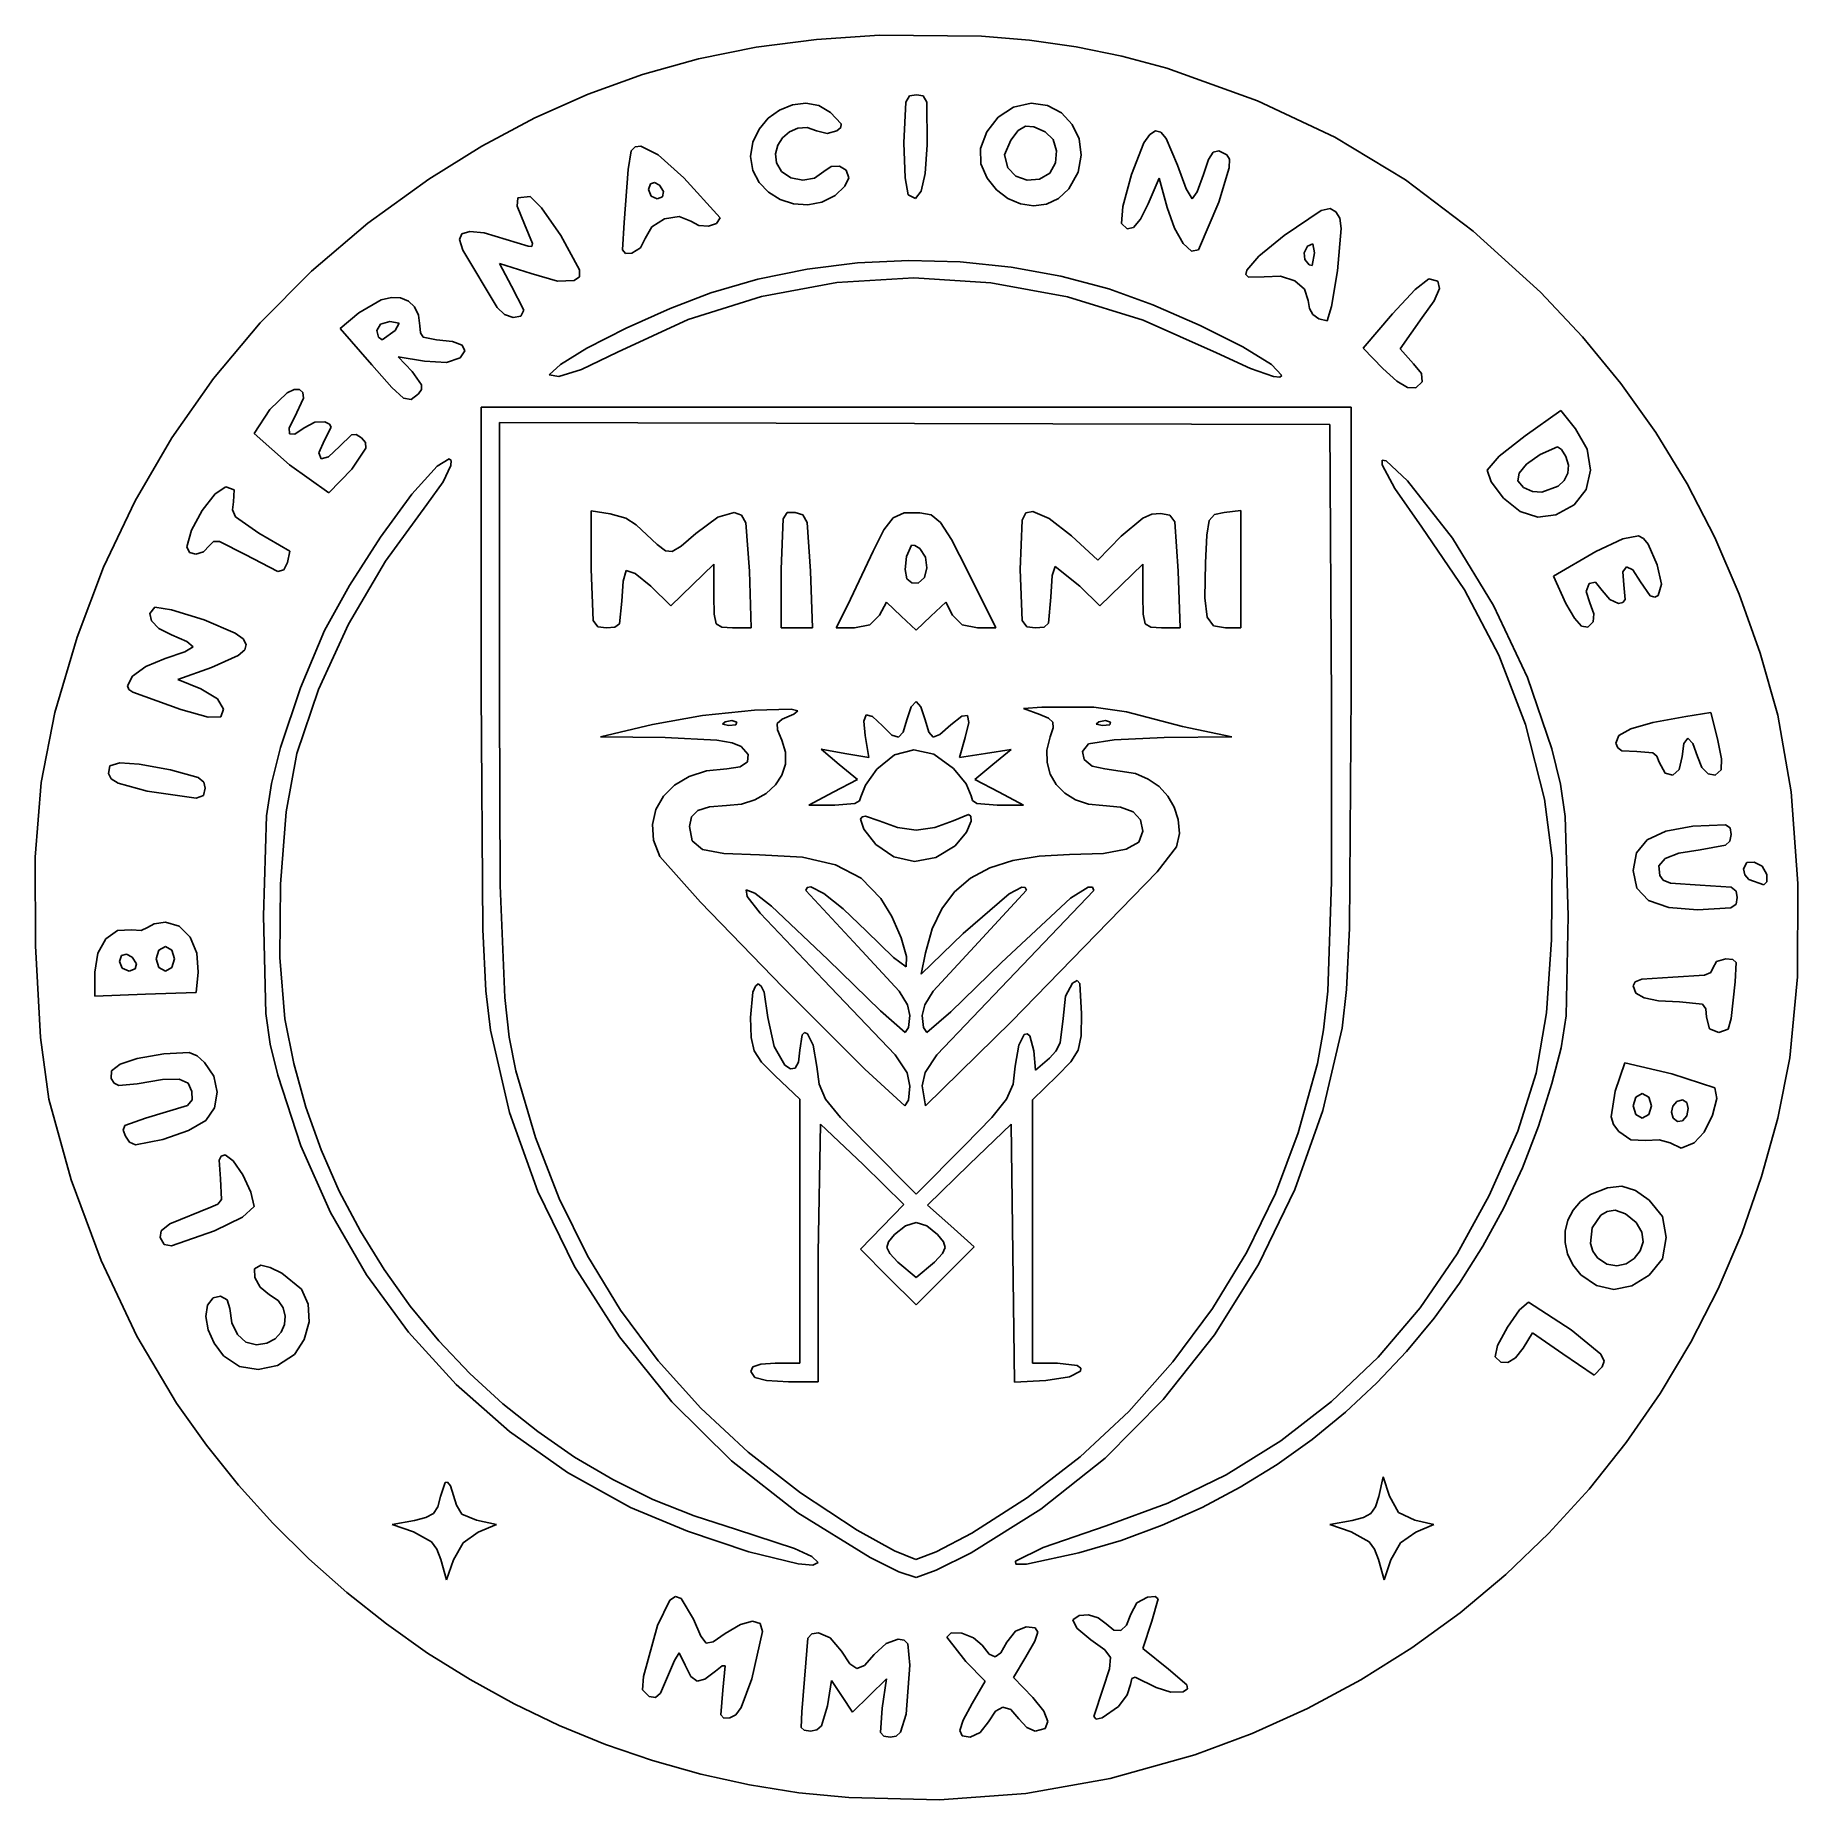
# Model space of a CAD drawing. Extents: x 1 to 102, y -1 to 101.
import ezdxf

# ---------------------------------------------------------------- set-up
doc = ezdxf.new("R2010")
doc.units = 0

msp = doc.modelspace()

# ---------------------------------------------------------------- linework, layer by layer
at = {"layer": 'Image'}
for p, q in [((38.769479, 99.159489), (42.095794, 99.827374)), ((42.095794, 99.827374), (45.559125, 100.276367)), ((45.559125, 100.276367), (49.186215, 100.515005)), ((49.186215, 100.515005), (55.073035, 100.468935)), ((55.073035, 100.468935), (57.835428, 100.23403)), ((57.835428, 100.23403), (60.514501, 99.851412)), ((60.514501, 99.851412), (63.13827, 99.316231)), ((35.553436, 98.264175), (38.769479, 99.159489)), ((63.13827, 99.316231), (65.734753, 98.62364)), ((65.734753, 98.62364), (70.957933, 96.746827)), ((32.420918, 97.132893), (35.553436, 98.264175)), ((29.345183, 95.757106), (32.420918, 97.132893)), ((44.182234, 96.505705), (43.446323, 96.208734)), ((44.948426, 96.600071), (44.182234, 96.505705)), ((45.696281, 96.464966), (44.948426, 96.600071)), ((50.708491, 96.668822), (50.597324, 94.332175)), ((50.924837, 97.021913), (50.708491, 96.668822)), ((51.317145, 97.095597), (50.924837, 97.021913)), ((51.711532, 97.024878), (51.317145, 97.095597)), ((51.914639, 96.666845), (51.711532, 97.024878)), ((51.934508, 94.213579), (51.914639, 96.666845)), ((57.93102, 96.607016), (56.904673, 96.372379)), ((58.865792, 96.477848), (57.93102, 96.607016)), ((70.957933, 96.746827), (75.400529, 94.648369)), ((26.299486, 94.128277), (29.345183, 95.757106)), ((42.789314, 95.736024), (42.259825, 95.114441)), ((43.446323, 96.208734), (42.789314, 95.736024)), ((46.377177, 96.073526), (45.696281, 96.464966)), ((46.984996, 95.420254), (46.377177, 96.073526)), ((56.03545, 95.796393), (55.372283, 94.954595)), ((56.904673, 96.372379), (56.03545, 95.796393)), ((59.665158, 96.049378), (58.865792, 96.477848)), ((60.285282, 95.386111), (59.665158, 96.049378)), ((42.259825, 95.114441), (41.906478, 94.37085)), ((43.34179, 94.183483), (43.61918, 94.619237)), ((43.61918, 94.619237), (44.014266, 94.959112)), ((44.014266, 94.959112), (44.494071, 95.16507)), ((44.494071, 95.16507), (45.025619, 95.199075)), ((45.025619, 95.199075), (45.57593, 95.023092)), ((45.57593, 95.023092), (46.189126, 94.854047)), ((46.189126, 94.854047), (46.735782, 95.010715)), ((46.735782, 95.010715), (46.959347, 95.209235)), ((46.959347, 95.209235), (46.984996, 95.420254)), ((55.372283, 94.954595), (55.006496, 94.0059)), ((56.390044, 93.642023), (56.753987, 94.473424)), ((56.753987, 94.473424), (57.183262, 95.02677)), ((57.183262, 95.02677), (57.597671, 95.278773)), ((57.597671, 95.278773), (58.085341, 95.251376)), ((58.085341, 95.251376), (58.734397, 94.966521)), ((58.734397, 94.966521), (59.187791, 94.51256)), ((59.187791, 94.51256), (59.392976, 93.863241)), ((60.682333, 94.552548), (60.285282, 95.386111)), ((60.812476, 93.613194), (60.682333, 94.552548)), ((64.752407, 94.807021), (64.419387, 94.322899)), ((65.073863, 95.010566), (64.752407, 94.807021)), ((65.38867, 94.934518), (65.073863, 95.010566)), ((65.701739, 94.579861), (65.38867, 94.934518)), ((66.342311, 93.038658), (65.701739, 94.579861)), ((75.400529, 94.648369), (79.484076, 92.186744)), ((23.257081, 92.237869), (26.299486, 94.128277)), ((34.895333, 93.857773), (34.719277, 92.785147)), ((35.122721, 94.098456), (34.895333, 93.857773)), ((35.452108, 94.14069), (35.122721, 94.098456)), ((36.444157, 93.625726), (35.452108, 94.14069)), ((37.926036, 92.304707), (36.444157, 93.625726)), ((41.906478, 94.37085), (41.777891, 93.532117)), ((41.777891, 93.532117), (41.907191, 92.733944)), ((43.215076, 93.689884), (43.34179, 94.183483)), ((43.272013, 93.176478), (43.215076, 93.689884)), ((50.597324, 94.332175), (50.668568, 92.309263)), ((51.81637, 92.555941), (51.934508, 94.213579)), ((51.934508, 94.213579), (51.934508, 94.213579)), ((55.006496, 94.0059), (55.029412, 93.109221)), ((56.581879, 92.885926), (56.390044, 93.642023)), ((59.392976, 93.863241), (59.333628, 93.168944)), ((60.631879, 92.632552), (60.812476, 93.613194)), ((64.419387, 94.322899), (63.699013, 92.508986)), ((68.402777, 93.793105), (68.132013, 93.362864)), ((68.730219, 93.864055), (68.402777, 93.793105)), ((69.190539, 93.639554), (68.730219, 93.864055)), ((69.346121, 93.386811), (69.190539, 93.639554)), ((34.719277, 92.785147), (34.489468, 89.739313)), ((41.907191, 92.733944), (42.264602, 92.041812)), ((43.545581, 92.6813), (43.272013, 93.176478)), ((44.0849, 92.304029), (43.545581, 92.6813)), ((45.993815, 92.664911), (45.457941, 92.294838)), ((46.421136, 92.954868), (45.993815, 92.664911)), ((46.889507, 92.971766), (46.421136, 92.954868)), ((47.267161, 92.747851), (46.889507, 92.971766)), ((47.422328, 92.315364), (47.267161, 92.747851)), ((51.59866, 91.533012), (51.81637, 92.555941)), ((55.029412, 93.109221), (55.398425, 92.282699)), ((57.046739, 92.405159), (56.581879, 92.885926)), ((56.581879, 92.885926), (56.581879, 92.885926)), ((58.993426, 92.580048), (58.396423, 92.233966)), ((59.333628, 93.168944), (58.993426, 92.580048)), ((60.096708, 91.675124), (60.631879, 92.632552)), ((63.699013, 92.508986), (63.201147, 90.661106)), ((66.842567, 91.668339), (66.342311, 93.038658)), ((67.841732, 92.509492), (67.474844, 91.512896)), ((68.132013, 93.362864), (67.841732, 92.509492)), ((68.726469, 90.910932), (69.327824, 92.890048)), ((69.327824, 92.890048), (69.346121, 93.386811)), ((19.742449, 89.700731), (23.257081, 92.237869)), ((35.89827, 91.637348), (36.002646, 91.965821)), ((36.045076, 91.256704), (35.89827, 91.637348)), ((35.89827, 91.637348), (35.89827, 91.637348)), ((36.002646, 91.965821), (36.248265, 92.045881)), ((36.248265, 92.045881), (36.533859, 91.891663)), ((36.533859, 91.891663), (36.758164, 91.517306)), ((36.758164, 91.517306), (36.709979, 91.221441)), ((40.014004, 90.000643), (37.926036, 92.304707)), ((42.264602, 92.041812), (42.804389, 91.476771)), ((42.804389, 91.476771), (43.480818, 91.059874)), ((44.771995, 92.174877), (44.0849, 92.304029)), ((45.457941, 92.294838), (44.771995, 92.174877)), ((46.638278, 91.294775), (47.192013, 91.821106)), ((47.192013, 91.821106), (47.422328, 92.315364)), ((50.668568, 92.309263), (50.839859, 91.326218)), ((51.275212, 91.128526), (51.59866, 91.533012)), ((55.398425, 92.282699), (55.929689, 91.616569)), ((55.929689, 91.616569), (56.579851, 91.1231)), ((57.699557, 92.181754), (57.046739, 92.405159)), ((58.396423, 92.233966), (57.699557, 92.181754)), ((59.502378, 91.121238), (60.096708, 91.675124)), ((60.096708, 91.675124), (60.096708, 91.675124)), ((64.65878, 90.810801), (65.285768, 92.287105)), ((65.285768, 92.287105), (65.756522, 90.605733)), ((67.186442, 91.098383), (66.842567, 91.668339)), ((67.474844, 91.512896), (67.186442, 91.098383)), ((79.484076, 92.186744), (83.375413, 89.248995)), ((28.365181, 91.151299), (28.32999, 90.684623)), ((28.32999, 90.684623), (28.750816, 89.636921)), ((29.078378, 91.239494), (28.365181, 91.151299)), ((29.742571, 90.590824), (29.078378, 91.239494)), ((30.843411, 88.981719), (29.742571, 90.590824)), ((36.398038, 91.098383), (36.045076, 91.256704)), ((36.709979, 91.221441), (36.398038, 91.098383)), ((43.480818, 91.059874), (44.248156, 90.812173)), ((44.248156, 90.812173), (45.060668, 90.754722)), ((45.060668, 90.754722), (45.87262, 90.908572)), ((45.87262, 90.908572), (46.638278, 91.294775)), ((46.638278, 91.294775), (46.638278, 91.294775)), ((50.839859, 91.326218), (51.275212, 91.128526)), ((56.579851, 91.1231), (57.305555, 90.814563)), ((57.305555, 90.814563), (58.063447, 90.703227)), ((58.063447, 90.703227), (58.810173, 90.801362)), ((58.810173, 90.801362), (59.502378, 91.121238)), ((63.201147, 90.661106), (63.121233, 89.686767)), ((64.217934, 89.924277), (64.65878, 90.810801)), ((65.756522, 90.605733), (66.18302, 89.404022)), ((67.555411, 88.165291), (68.726469, 90.910932)), ((68.726469, 90.910932), (68.726469, 90.910932)), ((74.62389, 90.425678), (72.493628, 88.999593)), ((75.129086, 90.542474), (74.62389, 90.425678)), ((75.467573, 90.355993), (75.129086, 90.542474)), ((16.501697, 86.937806), (19.742449, 89.700731)), ((28.750816, 89.636921), (29.227694, 88.52708)), ((34.489468, 89.739313), (34.403716, 88.167795)), ((35.707632, 88.825504), (36.081731, 89.493477)), ((36.081731, 89.493477), (36.816862, 89.944669)), ((36.816862, 89.944669), (37.65328, 90.081838)), ((37.65328, 90.081838), (38.33124, 89.807738)), ((38.33124, 89.807738), (38.791822, 89.566793)), ((38.791822, 89.566793), (39.348311, 89.532671)), ((39.348311, 89.532671), (39.816955, 89.68431)), ((39.816955, 89.68431), (40.014004, 90.000643)), ((63.121233, 89.686767), (63.454736, 89.366336)), ((63.454736, 89.366336), (63.818444, 89.444148)), ((63.818444, 89.444148), (64.217934, 89.924277)), ((66.18302, 89.404022), (66.668675, 88.537462)), ((75.691844, 89.988927), (75.467573, 90.355993)), ((75.557264, 86.953249), (75.779028, 89.395129)), ((75.779028, 89.395129), (75.691844, 89.988927)), ((25.156017, 89.08149), (25.013811, 88.761545)), ((25.013811, 88.761545), (25.211424, 88.141695)), ((25.610446, 89.225125), (25.156017, 89.08149)), ((26.429645, 89.149709), (25.610446, 89.225125)), ((28.971095, 88.377038), (26.429645, 89.149709)), ((29.187893, 88.350306), (28.971095, 88.377038)), ((29.227694, 88.52708), (29.187893, 88.350306)), ((31.931458, 87.00498), (30.843411, 88.981719)), ((35.437603, 88.280462), (35.707632, 88.825504)), ((35.707632, 88.825504), (35.707632, 88.825504)), ((66.668675, 88.537462), (67.147976, 88.094926)), ((72.493628, 88.999593), (71.0256, 87.807916)), ((73.633165, 87.98753), (73.840808, 88.377458)), ((73.840808, 88.377458), (74.14521, 88.507509)), ((74.14521, 88.507509), (74.233404, 87.993942)), ((83.375413, 89.248995), (87.241379, 85.722163)), ((25.211424, 88.141695), (27.177225, 84.847926)), ((28.018258, 86.079832), (27.31402, 87.368854)), ((27.31402, 87.368854), (29.1449, 86.807145)), ((34.403716, 88.167795), (34.576197, 87.9619)), ((34.576197, 87.9619), (34.933507, 87.97903)), ((34.933507, 87.97903), (35.437603, 88.280462)), ((47.937076, 87.418829), (45.028405, 87.061534)), ((50.887952, 87.557064), (47.937076, 87.418829)), ((53.845399, 87.475896), (50.887952, 87.557064)), ((56.773781, 87.174981), (53.845399, 87.475896)), ((67.147976, 88.094926), (67.555411, 88.165291)), ((71.0256, 87.807916), (70.335909, 86.99718)), ((73.685241, 87.601347), (73.633165, 87.98753)), ((73.924837, 87.293818), (73.685241, 87.601347)), ((73.685241, 87.601347), (73.685241, 87.601347)), ((74.233404, 87.993942), (74.096163, 87.256812)), ((13.538231, 83.953529), (16.501697, 86.937806)), ((29.1449, 86.807145), (30.665212, 86.36809)), ((30.665212, 86.36809), (31.615486, 86.400066)), ((31.615486, 86.400066), (31.922281, 86.6203)), ((31.922281, 86.6203), (31.931458, 87.00498)), ((42.197574, 86.485524), (39.480218, 85.691144)), ((45.028405, 87.061534), (42.197574, 86.485524)), ((46.747742, 86.285762), (51.162106, 86.548092)), ((51.162106, 86.548092), (55.601168, 86.274645)), ((59.637465, 86.653973), (56.773781, 87.174981)), ((62.400816, 85.91253), (59.637465, 86.653973)), ((70.335909, 86.99718), (70.286732, 86.742495)), ((70.286732, 86.742495), (70.436692, 86.59244)), ((70.436692, 86.59244), (71.340088, 86.618748)), ((71.340088, 86.618748), (72.287176, 86.643923)), ((72.287176, 86.643923), (73.09936, 86.384889)), ((73.09936, 86.384889), (73.667042, 85.90068)), ((74.096163, 87.256812), (73.924837, 87.293818)), ((75.222134, 84.905951), (75.557264, 86.953249)), ((75.557264, 86.953249), (75.557264, 86.953249)), ((80.827159, 86.489255), (80.036245, 85.890837)), ((81.327878, 86.368095), (80.827159, 86.489255)), ((81.425724, 85.942605), (81.327878, 86.368095)), ((21.092837, 85.421712), (20.502188, 85.292261)), ((21.624227, 85.39352), (21.092837, 85.421712)), ((22.074894, 85.212265), (21.624227, 85.39352)), ((28.72381, 84.697939), (28.018258, 86.079832)), ((39.480218, 85.691144), (37.138399, 84.786308)), ((38.179082, 84.153541), (42.40457, 85.487598)), ((42.40457, 85.487598), (46.747742, 86.285762)), ((55.601168, 86.274645), (60.018433, 85.46548)), ((60.018433, 85.46548), (64.367408, 84.120655)), ((64.920563, 84.993186), (62.400816, 85.91253)), ((73.667042, 85.90068), (73.880625, 85.250329)), ((80.036245, 85.890837), (78.724687, 84.484417)), ((81.124756, 85.23541), (81.425724, 85.942605)), ((87.241379, 85.722163), (89.665, 83.162927)), ((19.22897, 84.542124), (18.145332, 83.630302)), ((20.502188, 85.292261), (19.22897, 84.542124)), ((22.423374, 84.882523), (22.074894, 85.212265)), ((22.648203, 84.408873), (22.423374, 84.882523)), ((22.727915, 83.795892), (22.648203, 84.408873)), ((27.177225, 84.847926), (27.603285, 84.439698)), ((27.603285, 84.439698), (28.115382, 84.267732)), ((28.115382, 84.267732), (28.545048, 84.348366)), ((28.545048, 84.348366), (28.72381, 84.697939)), ((28.72381, 84.697939), (28.72381, 84.697939)), ((37.138399, 84.786308), (34.606723, 83.647147)), ((67.653992, 83.806534), (64.920563, 84.993186)), ((73.880625, 85.250329), (73.947657, 84.788291)), ((73.947657, 84.788291), (74.149715, 84.43872)), ((74.149715, 84.43872), (74.488245, 84.200042)), ((74.96469, 84.070687), (75.222134, 84.905951)), ((78.724687, 84.484417), (77.042368, 82.502602)), ((80.42903, 84.269139), (81.124756, 85.23541)), ((10.855461, 80.752337), (13.538231, 83.953529)), ((18.145332, 83.630302), (19.960362, 81.543516)), ((20.258474, 83.51367), (20.47146, 83.892312)), ((20.349413, 83.139946), (20.258474, 83.51367)), ((20.258474, 83.51367), (20.258474, 83.51367)), ((20.47146, 83.892312), (21.007224, 84.042836)), ((21.316806, 83.51367), (20.568055, 82.984504)), ((21.007224, 84.042836), (21.534191, 83.944041)), ((21.534191, 83.944041), (21.316806, 83.51367)), ((22.770435, 83.395224), (22.727915, 83.795892)), ((22.922146, 83.14587), (22.770435, 83.395224)), ((34.606723, 83.647147), (32.350589, 82.496263)), ((34.117774, 82.283532), (38.179082, 84.153541)), ((64.367408, 84.120655), (68.601599, 82.24023)), ((70.102513, 82.584345), (67.653992, 83.806534)), ((74.488245, 84.200042), (74.96469, 84.070687)), ((79.172285, 82.475552), (80.42903, 84.269139)), ((20.568055, 82.984504), (20.349413, 83.139946)), ((23.698053, 82.979102), (22.922146, 83.14587)), ((24.604699, 82.893861), (23.698053, 82.979102)), ((25.161074, 82.671992), (24.604699, 82.893861)), ((25.049866, 81.950156), (25.323892, 82.346441)), ((25.323892, 82.346441), (25.161074, 82.671992)), ((32.350589, 82.496263), (30.835394, 81.556261)), ((32.038943, 81.286003), (34.117774, 82.283532)), ((34.117774, 82.283532), (34.117774, 82.283532)), ((71.767536, 81.558391), (70.102513, 82.584345)), ((77.042368, 82.502602), (78.17653, 81.332444)), ((79.933972, 81.598881), (79.172285, 82.475552)), ((89.665, 83.162927), (91.877799, 80.477023)), ((19.960362, 81.543516), (21.113525, 80.247974)), ((22.284474, 81.152534), (21.493194, 82.006611)), ((21.493194, 82.006611), (23.004699, 81.756933)), ((23.004699, 81.756933), (24.275714, 81.677588)), ((24.275714, 81.677588), (25.049866, 81.950156)), ((30.835394, 81.556261), (30.17863, 80.972107)), ((30.726511, 80.875684), (32.038943, 81.286003)), ((68.601599, 82.24023), (70.551293, 81.326252)), ((70.551293, 81.326252), (71.875042, 80.876468)), ((72.353554, 80.938104), (71.767536, 81.558391)), ((78.17653, 81.332444), (78.972583, 80.599707)), ((80.402332, 81.041886), (79.933972, 81.598881)), ((8.456793, 77.338666), (10.855461, 80.752337)), ((21.113525, 80.247974), (21.798417, 79.630337)), ((22.821742, 80.38924), (22.284474, 81.152534)), ((22.820713, 80.121297), (22.821742, 80.38924)), ((30.17863, 80.972107), (30.726511, 80.875684)), ((71.875042, 80.876468), (72.233659, 80.840407)), ((72.233659, 80.840407), (72.353554, 80.938104)), ((78.972583, 80.599707), (79.596401, 80.235185)), ((80.076729, 80.229229), (80.442318, 80.572196)), ((80.442318, 80.572196), (80.402332, 81.041886)), ((80.442318, 80.572196), (80.442318, 80.572196)), ((91.877799, 80.477023), (93.883051, 77.658615)), ((15.086584, 79.933687), (14.102824, 78.982461)), ((15.494663, 80.118521), (15.086584, 79.933687)), ((15.807254, 80.122447), (15.494663, 80.118521)), ((15.508435, 78.523235), (16.027112, 79.626408)), ((15.994642, 79.955173), (15.807254, 80.122447)), ((16.027112, 79.626408), (15.994642, 79.955173)), ((21.798417, 79.630337), (22.237913, 79.552808)), ((22.237913, 79.552808), (22.65489, 79.877594)), ((22.65489, 79.877594), (22.820713, 80.121297)), ((22.65489, 79.877594), (22.65489, 79.877594)), ((79.596401, 80.235185), (80.076729, 80.229229)), ((14.102824, 78.982461), (13.202927, 77.599933)), ((15.201446, 77.92485), (15.508435, 78.523235)), ((16.681437, 78.253217), (16.071573, 77.911249)), ((17.259023, 78.271151), (16.681437, 78.253217)), ((17.542051, 78.131929), (17.259023, 78.271151)), ((51.302879, 79.103952), (26.255688, 79.103952)), ((26.255688, 79.103952), (26.255688, 62.746018)), ((27.314136, 62.128659), (27.31425, 78.22201)), ((27.31425, 78.22201), (51.214799, 78.166458)), ((76.350068, 79.103952), (51.302879, 79.103952)), ((76.350068, 62.746018), (76.350068, 79.103952)), ((88.42271, 78.913349), (86.355134, 77.457275)), ((89.263795, 77.862127), (88.42271, 78.913349)), ((6.345637, 73.716952), (8.456793, 77.338666)), ((13.202927, 77.599933), (15.228483, 75.790228)), ((15.23094, 77.582131), (15.201446, 77.92485)), ((15.539965, 77.556967), (15.23094, 77.582131)), ((16.071573, 77.911249), (15.539965, 77.556967)), ((16.926607, 76.477691), (17.252993, 77.202698)), ((17.252993, 77.202698), (17.635661, 77.955753)), ((17.635661, 77.955753), (17.542051, 78.131929)), ((18.804554, 77.522422), (18.111477, 76.852465)), ((19.075577, 77.528254), (18.804554, 77.522422)), ((19.37169, 77.344084), (19.075577, 77.528254)), ((19.611358, 77.068107), (19.37169, 77.344084)), ((51.214799, 78.166458), (75.115347, 78.110906)), ((75.115347, 78.110906), (75.207771, 62.115091)), ((86.355134, 77.457275), (84.864451, 76.278698)), ((89.924035, 76.689544), (89.263795, 77.862127)), ((93.883051, 77.658615), (95.684034, 74.701867)), ((17.045753, 76.14303), (16.926607, 76.477691)), ((17.48314, 76.250644), (17.045753, 76.14303)), ((18.111477, 76.852465), (17.48314, 76.250644)), ((18.814965, 75.535273), (19.619661, 76.743529)), ((19.619661, 76.743529), (19.611358, 77.068107)), ((84.864451, 76.278698), (84.183873, 75.489801)), ((86.442819, 75.831154), (87.229287, 76.379512)), ((87.229287, 76.379512), (88.218366, 76.823284)), ((88.218366, 76.823284), (88.460998, 76.673395)), ((88.460998, 76.673395), (88.707851, 76.261971)), ((88.707851, 76.261971), (88.862473, 75.769364)), ((90.128263, 75.481721), (89.924035, 76.689544)), ((15.228483, 75.790228), (17.494806, 74.167693)), ((17.494806, 74.167693), (18.814965, 75.535273)), ((18.814965, 75.535273), (18.814965, 75.535273)), ((23.731645, 75.719052), (22.269442, 74.091688)), ((24.424457, 76.138048), (23.731645, 75.719052)), ((24.067794, 74.802474), (24.516007, 75.755761)), ((24.541546, 76.032672), (24.424457, 76.138048)), ((24.516007, 75.755761), (24.541546, 76.032672)), ((78.354702, 76.027163), (78.125534, 76.066187)), ((78.125534, 76.066187), (78.13893, 75.790338)), ((78.13893, 75.790338), (78.851805, 74.427899)), ((79.582346, 74.870627), (78.354702, 76.027163)), ((84.183873, 75.489801), (84.415845, 74.801912)), ((85.948002, 74.860739), (86.011563, 75.316736)), ((86.011563, 75.316736), (86.442819, 75.831154)), ((88.816528, 75.303928), (88.604581, 74.890766)), ((88.862473, 75.769364), (88.816528, 75.303928)), ((89.879024, 74.369849), (90.128263, 75.481721)), ((11.564873, 74.517848), (10.944448, 74.117713)), ((12.043286, 74.344159), (11.564873, 74.517848)), ((12.007926, 73.668563), (12.043286, 74.344159)), ((23.141315, 73.508474), (24.067794, 74.802474)), ((78.851805, 74.427899), (80.410102, 72.207594)), ((82.174796, 71.55902), (79.582346, 74.870627)), ((84.415845, 74.801912), (85.119161, 73.866182)), ((86.26462, 74.487646), (85.948002, 74.860739)), ((86.78809, 74.262904), (86.26462, 74.487646)), ((86.26462, 74.487646), (86.26462, 74.487646)), ((87.318387, 74.215947), (86.78809, 74.262904)), ((88.261199, 74.554981), (87.318387, 74.215947)), ((88.604581, 74.890766), (88.261199, 74.554981)), ((89.178864, 73.485122), (89.879024, 74.369849)), ((95.684034, 74.701867), (97.284022, 71.600944)), ((4.525398, 69.891632), (6.345637, 73.716952)), ((10.202697, 73.16419), (9.581165, 72.027601)), ((10.944448, 74.117713), (10.202697, 73.16419)), ((11.956422, 73.193622), (12.007926, 73.668563)), ((12.129814, 72.798517), (11.956422, 73.193622)), ((22.269442, 74.091688), (20.467214, 71.629598)), ((20.749834, 70.242608), (23.141315, 73.508474)), ((33.694304, 72.977533), (32.60568, 73.149102)), ((32.60568, 73.149102), (32.60568, 69.776536)), ((70.000076, 73.153605), (69.029938, 73.041977)), ((70.000076, 69.778788), (70.000076, 73.153605)), ((85.119161, 73.866182), (86.083237, 73.094391)), ((88.138588, 72.901468), (89.178864, 73.485122)), ((89.178864, 73.485122), (89.178864, 73.485122)), ((13.468985, 71.85305), (12.129814, 72.798517)), ((34.58378, 72.716727), (33.694304, 72.977533)), ((35.193606, 72.330609), (34.58378, 72.716727)), ((36.390502, 71.198416), (35.193606, 72.330609)), ((39.888751, 72.783561), (38.619966, 71.845472)), ((40.832359, 73.039855), (39.888751, 72.783561)), ((41.258115, 72.898304), (40.832359, 73.039855)), ((41.5015, 72.45803), (41.258115, 72.898304)), ((41.702935, 69.66716), (41.5015, 72.45803)), ((43.647764, 72.689987), (43.541779, 69.779891)), ((43.884254, 73.04363), (43.647764, 72.689987)), ((44.335528, 73.043081), (43.884254, 73.04363)), ((44.77798, 72.903804), (44.335528, 73.043081)), ((45.028145, 72.470146), (44.77798, 72.903804)), ((45.230707, 69.66716), (45.028145, 72.470146)), ((49.978683, 72.73493), (49.442431, 72.047642)), ((50.614898, 73.016983), (49.978683, 72.73493)), ((51.522147, 73.03523), (50.614898, 73.016983)), ((52.166717, 72.913121), (51.522147, 73.03523)), ((52.704318, 72.476751), (52.166717, 72.913121)), ((53.33376, 71.482388), (52.704318, 72.476751)), ((57.407063, 72.60425), (57.300095, 69.755354)), ((57.621088, 73.023037), (57.407063, 72.60425)), ((58.01353, 73.106739), (57.621088, 73.023037)), ((58.963557, 72.695483), (58.01353, 73.106739)), ((60.245814, 71.706717), (58.963557, 72.695483)), ((64.353375, 72.723274), (63.107549, 71.681936)), ((64.875399, 72.94306), (64.353375, 72.723274)), ((65.373176, 72.987034), (64.875399, 72.94306)), ((65.905217, 72.892169), (65.373176, 72.987034)), ((66.190785, 72.509035), (65.905217, 72.892169)), ((66.397345, 69.660427), (66.190785, 72.509035)), ((68.172469, 72.581782), (68.032314, 71.738853)), ((68.472809, 72.929144), (68.172469, 72.581782)), ((69.029938, 73.041977), (68.472809, 72.929144)), ((80.410102, 72.207594), (82.879861, 68.588388)), ((86.083237, 73.094391), (87.098213, 72.772022)), ((87.098213, 72.772022), (88.138588, 72.901468)), ((9.581165, 72.027601), (9.321395, 71.078269)), ((10.279652, 70.788407), (10.632391, 71.149677)), ((10.632391, 71.149677), (10.847257, 71.367892)), ((10.847257, 71.367892), (11.19756, 71.369373)), ((11.19756, 71.369373), (12.67839, 70.626528)), ((15.239701, 70.812553), (13.468985, 71.85305)), ((20.467214, 71.629598), (18.677114, 68.84692)), ((36.866356, 70.843448), (36.390502, 71.198416)), ((37.778053, 71.108049), (37.261194, 70.793683)), ((38.619966, 71.845472), (37.778053, 71.108049)), ((49.442431, 72.047642), (48.835074, 70.813686)), ((50.755023, 70.512093), (51.036248, 71.157416)), ((51.036248, 71.157416), (51.231124, 71.154604)), ((51.231124, 71.154604), (51.510812, 70.963884)), ((54.253853, 69.686303), (53.33376, 71.482388)), ((61.76466, 70.306692), (60.245814, 71.706717)), ((63.107549, 71.681936), (61.76466, 70.306692)), ((68.032314, 71.738853), (67.955741, 70.139314)), ((84.532689, 67.682298), (82.174796, 71.55902)), ((91.97967, 71.531352), (90.428101, 70.797038)), ((92.87894, 71.694447), (91.97967, 71.531352)), ((93.181089, 71.541026), (92.87894, 71.694447)), ((93.436713, 71.219886), (93.181089, 71.541026)), ((93.96379, 70.04123), (93.436713, 71.219886)), ((97.284022, 71.600944), (98.686293, 68.350011)), ((9.321395, 71.078269), (9.477436, 70.744713)), ((9.477436, 70.744713), (9.845761, 70.650756)), ((9.845761, 70.650756), (10.279652, 70.788407)), ((12.67839, 70.626528), (14.559049, 69.652684)), ((14.899761, 69.740353), (15.113763, 70.158623)), ((15.113763, 70.158623), (15.239701, 70.812553)), ((15.113763, 70.158623), (15.113763, 70.158623)), ((18.628662, 66.620969), (20.749834, 70.242608)), ((37.261194, 70.793683), (36.866356, 70.843448)), ((48.835074, 70.813686), (47.371631, 67.726886)), ((50.667806, 69.766404), (50.755023, 70.512093)), ((51.510812, 70.963884), (51.836922, 70.472655)), ((51.836922, 70.472655), (51.925893, 69.859026)), ((67.955741, 70.139314), (67.920189, 68.142474)), ((90.428101, 70.797038), (87.99172, 69.384088)), ((2.999486, 65.86714), (4.525398, 69.891632)), ((14.559049, 69.652684), (14.899761, 69.740353)), ((32.60568, 69.776536), (32.716935, 66.829421)), ((34.369567, 67.932671), (34.440475, 69.083225)), ((34.440475, 69.083225), (34.610954, 69.702763)), ((34.610954, 69.702763), (35.125042, 69.540206)), ((35.125042, 69.540206), (36.022065, 68.810411)), ((38.426506, 68.873411), (39.661227, 70.070149)), ((39.661227, 70.070149), (39.661227, 68.23706)), ((41.804368, 66.403971), (41.702935, 69.66716)), ((43.541779, 69.779891), (43.541779, 66.403971)), ((45.33214, 66.403971), (45.230707, 69.66716)), ((50.772829, 69.227617), (50.667806, 69.766404)), ((51.063718, 68.99065), (50.772816, 69.227617)), ((50.772816, 69.227617), (50.772829, 69.227617)), ((51.785468, 69.299509), (51.423389, 68.970616)), ((51.925893, 69.859026), (51.785468, 69.299509)), ((55.884351, 66.403971), (54.253853, 69.686303)), ((57.300095, 69.755354), (57.411498, 66.827303)), ((59.06398, 68.167856), (59.136768, 69.413601)), ((59.136768, 69.413601), (59.31177, 69.931743)), ((59.31177, 69.931743), (60.722878, 68.804207)), ((63.120921, 68.873411), (64.355637, 70.070149)), ((64.355637, 70.070149), (64.355637, 68.23706)), ((66.498778, 66.403971), (66.397345, 69.660427)), ((70.000076, 66.403971), (70.000076, 69.778788)), ((87.99172, 69.384088), (88.704443, 67.801025)), ((91.994296, 69.631386), (92.198629, 69.925517)), ((92.048659, 68.873411), (91.994296, 69.631386)), ((92.198629, 69.925517), (92.56451, 69.737692)), ((92.56451, 69.737692), (92.994791, 69.049801)), ((94.212121, 68.912854), (93.96379, 70.04123)), ((18.677114, 68.84692), (17.251293, 66.257791)), ((36.022065, 68.810411), (37.191787, 67.676673)), ((37.191787, 67.676673), (38.426506, 68.873411)), ((39.661227, 68.23706), (39.680147, 67.188474)), ((51.423389, 68.970616), (51.063718, 68.99065)), ((58.931688, 66.668553), (59.06398, 68.167856)), ((59.06398, 68.167856), (59.06398, 68.167856)), ((60.722878, 68.804207), (61.886199, 67.676673)), ((61.886199, 67.676673), (63.120921, 68.873411)), ((64.355637, 68.23706), (64.374557, 67.188474)), ((67.920189, 68.142474), (68.050549, 67.015471)), ((82.879861, 68.588388), (84.855693, 64.828738)), ((89.87888, 68.496896), (90.043019, 68.949159)), ((90.092014, 67.845662), (89.87888, 68.496896)), ((90.043019, 68.949159), (90.40707, 69.027885)), ((90.40707, 69.027885), (90.793667, 68.558507)), ((90.793667, 68.558507), (91.234695, 68.033462)), ((92.118148, 68.036975), (92.048659, 68.873411)), ((92.994791, 69.049801), (93.565852, 68.251625)), ((93.565852, 68.251625), (93.819732, 68.165768)), ((93.819732, 68.165768), (94.025552, 68.261147)), ((94.025552, 68.261147), (94.212121, 68.912854)), ((98.686293, 68.350011), (99.894123, 64.943232)), ((7.487121, 67.594581), (7.197921, 67.233214)), ((7.197921, 67.233214), (7.28742, 66.802425)), ((8.436851, 67.449736), (7.487121, 67.594581)), ((10.325079, 66.85726), (8.436851, 67.449736)), ((34.230491, 66.645035), (34.369567, 67.932671)), ((34.369567, 67.932671), (34.369567, 67.932671)), ((39.680147, 67.188474), (39.800978, 66.643035)), ((47.371631, 67.726886), (46.702434, 66.403971)), ((48.645522, 66.587141), (49.203963, 67.142687)), ((49.203963, 67.142687), (49.599311, 67.881402)), ((49.203963, 67.142687), (49.203963, 67.142687)), ((49.599311, 67.881402), (50.451094, 67.081192)), ((50.451094, 67.081192), (51.302879, 66.280982)), ((51.302879, 66.280982), (52.154664, 67.081192)), ((52.154664, 67.081192), (53.006447, 67.881402)), ((53.006447, 67.881402), (53.401795, 67.142687)), ((53.401795, 67.142687), (53.958641, 66.588004)), ((64.374557, 67.188474), (64.495388, 66.643035)), ((86.494244, 63.540774), (84.532689, 67.682298)), ((88.704443, 67.801025), (89.194366, 66.956376)), ((90.313045, 67.21398), (90.092014, 67.845662)), ((90.280265, 66.749455), (90.313045, 67.21398)), ((91.234695, 68.033462), (91.736324, 67.815079)), ((91.736324, 67.815079), (91.988374, 67.865217)), ((91.988374, 67.865217), (92.118148, 68.036975)), ((7.28742, 66.802425), (7.715097, 66.369859)), ((7.715097, 66.369859), (8.440432, 66.003159)), ((12.092786, 66.10447), (10.325079, 66.85726)), ((12.556329, 65.771277), (12.092786, 66.10447)), ((17.251293, 66.257791), (15.866455, 62.957831)), ((16.890395, 62.858973), (18.628662, 66.620969)), ((32.716935, 66.829421), (32.978889, 66.458122)), ((32.978889, 66.458122), (33.487625, 66.403971)), ((33.487625, 66.403971), (33.965061, 66.446598)), ((33.965061, 66.446598), (34.230491, 66.645035)), ((39.800978, 66.643035), (40.119825, 66.436336)), ((40.119825, 66.436336), (40.732796, 66.403971)), ((40.732796, 66.403971), (41.804368, 66.403971)), ((43.541779, 66.403971), (44.436958, 66.403971)), ((44.436958, 66.403971), (45.33214, 66.403971)), ((46.702434, 66.403971), (47.755525, 66.403971)), ((47.755525, 66.403971), (48.645522, 66.587141)), ((53.958641, 66.588004), (54.840748, 66.403971)), ((54.840748, 66.403971), (55.884351, 66.403971)), ((57.411498, 66.827303), (57.67347, 66.45799)), ((57.67347, 66.45799), (58.182037, 66.403971)), ((58.182037, 66.403971), (58.667106, 66.448068)), ((58.667106, 66.448068), (58.931688, 66.668553)), ((64.495388, 66.643035), (64.814236, 66.436336)), ((64.814236, 66.436336), (65.427209, 66.403971)), ((65.427209, 66.403971), (66.498778, 66.403971)), ((68.050549, 67.015471), (68.421335, 66.516554)), ((68.421335, 66.516554), (69.107061, 66.403971)), ((69.107061, 66.403971), (70.000076, 66.403971)), ((89.194366, 66.956376), (89.608294, 66.507585)), ((89.608294, 66.507585), (89.964252, 66.44262)), ((89.964252, 66.44262), (90.280265, 66.749455)), ((90.280265, 66.749455), (90.280265, 66.749455)), ((1.720666, 61.538924), (2.999486, 65.86714)), ((9.204636, 65.022162), (8.073394, 64.636091)), ((8.440432, 66.003159), (9.312454, 65.618489)), ((9.675153, 65.320617), (9.204636, 65.022162)), ((9.312454, 65.618489), (9.675153, 65.320617)), ((12.284067, 64.82139), (12.65044, 65.139996)), ((12.741704, 65.453205), (12.556329, 65.771277)), ((12.65044, 65.139996), (12.741704, 65.453205)), ((6.969084, 64.185902), (6.201284, 63.617572)), ((8.073394, 64.636091), (6.969084, 64.185902)), ((8.799093, 63.432077), (10.732111, 64.126948)), ((10.732111, 64.126948), (12.284067, 64.82139)), ((84.855693, 64.828738), (86.376092, 60.843369)), ((99.894123, 64.943232), (100.910787, 61.374772)), ((6.201284, 63.617572), (5.906281, 63.073718)), ((5.906281, 63.073718), (5.978668, 62.855538)), ((10.117269, 62.889555), (8.799093, 63.432077)), ((87.897682, 59.434759), (86.494244, 63.540774)), ((5.978668, 62.855538), (6.220361, 62.696959)), ((6.220361, 62.696959), (8.979236, 61.707232)), ((11.081236, 62.326893), (10.117269, 62.889555)), ((11.437242, 61.72967), (11.081236, 62.326893)), ((15.866455, 62.957831), (14.721113, 59.524813)), ((15.647631, 59.172034), (16.890395, 62.858973)), ((26.255688, 62.746018), (26.363677, 49.041256)), ((27.366951, 51.578907), (27.314136, 62.128659)), ((51.302879, 62.170635), (51.025041, 61.85975)), ((51.580718, 61.85975), (51.302879, 62.170635)), ((75.207771, 62.115091), (75.21941, 51.778751)), ((76.24277, 49.108906), (76.350068, 62.746018)), ((0.943662, 57.495469), (1.720666, 61.538924)), ((8.979236, 61.707232), (10.557187, 61.25526)), ((10.557187, 61.25526), (11.270946, 61.282315)), ((11.270946, 61.282315), (11.437242, 61.72967)), ((11.437242, 61.72967), (11.437242, 61.72967)), ((38.995973, 61.352915), (36.133455, 60.84033)), ((42.002918, 61.675591), (38.995973, 61.352915)), ((40.147558, 60.858071), (40.300637, 61.000519)), ((40.300637, 61.000519), (40.690254, 61.068768)), ((40.300637, 61.000519), (40.300637, 61.000519)), ((40.690254, 61.068768), (40.976792, 60.972669)), ((40.976792, 60.972669), (40.928699, 60.830322)), ((44.106831, 61.730893), (42.002918, 61.675591)), ((43.304466, 60.897692), (43.595302, 61.147857)), ((43.595302, 61.147857), (44.260254, 61.441354)), ((44.49282, 61.63407), (44.106831, 61.730893)), ((44.260254, 61.441354), (44.49282, 61.63407)), ((48.433633, 61.402201), (48.302284, 61.036999)), ((48.302284, 61.036999), (48.376734, 60.204939)), ((48.783001, 61.307418), (48.433633, 61.402201)), ((49.362605, 60.759524), (48.783001, 61.307418)), ((50.773713, 61.112303), (50.55997, 60.398158)), ((51.025041, 61.85975), (50.773713, 61.112303)), ((51.832045, 61.112303), (51.580718, 61.85975)), ((52.030282, 60.393746), (51.832045, 61.112303)), ((53.925611, 61.317036), (53.30722, 60.819711)), ((54.262048, 61.368118), (53.925611, 61.317036)), ((54.135597, 60.090584), (54.328165, 60.962714)), ((54.328165, 60.962714), (54.262048, 61.368118)), ((58.534814, 61.830844), (57.476482, 61.762164)), ((57.476482, 61.762164), (58.428951, 61.413729)), ((58.428951, 61.413729), (58.927387, 61.199348)), ((61.526998, 61.836586), (58.534814, 61.830844)), ((58.927387, 61.199348), (59.167383, 60.969597)), ((59.167383, 60.969597), (59.187613, 60.641589)), ((63.412724, 61.570143), (61.526998, 61.836586)), ((61.666977, 60.858071), (61.820053, 61.000519)), ((61.820053, 61.000519), (62.20967, 61.068768)), ((61.820053, 61.000519), (61.820053, 61.000519)), ((62.20967, 61.068768), (62.496211, 60.972669)), ((62.496211, 60.972669), (62.448117, 60.830322)), ((66.631585, 60.730676), (63.412724, 61.570143)), ((93.710576, 60.961), (92.439379, 60.60005)), ((95.61239, 61.311132), (93.710576, 60.961)), ((97.059458, 61.538557), (95.61239, 61.311132)), ((97.443942, 60.023808), (97.059458, 61.538557)), ((100.910787, 61.374772), (101.669164, 56.969856)), ((36.133455, 60.84033), (33.134846, 60.125773)), ((33.134846, 60.125773), (36.859777, 60.089875)), ((36.859777, 60.089875), (39.82682, 59.945576)), ((39.82682, 59.945576), (40.720117, 59.79049)), ((40.513772, 60.787384), (40.147558, 60.858071)), ((40.928699, 60.830322), (40.513772, 60.787384)), ((43.320948, 60.543788), (43.304466, 60.897692)), ((43.577953, 59.939073), (43.320948, 60.543788)), ((43.782581, 59.244495), (43.577953, 59.939073)), ((48.376734, 60.204939), (48.581228, 58.944802)), ((49.910413, 60.235768), (49.362605, 60.759524)), ((50.290869, 60.110647), (49.910413, 60.235768)), ((50.55997, 60.398158), (50.290869, 60.110647)), ((52.275635, 60.118669), (52.030282, 60.393746)), ((52.667986, 60.267261), (52.275635, 60.118669)), ((53.30722, 60.819711), (52.667986, 60.267261)), ((53.805387, 58.939209), (54.135597, 60.090584)), ((59.026748, 60.132433), (58.835585, 59.371352)), ((59.187613, 60.641589), (59.026748, 60.132433)), ((61.217434, 59.731402), (62.705085, 59.963723)), ((62.033191, 60.787384), (61.666977, 60.858071)), ((62.448117, 60.830322), (62.033191, 60.787384)), ((62.705085, 59.963723), (65.590359, 60.084472)), ((65.590359, 60.084472), (69.47091, 60.125773)), ((69.47091, 60.125773), (66.631585, 60.730676)), ((86.376092, 60.843369), (87.479551, 56.547008)), ((91.749328, 60.209319), (91.590946, 59.769846)), ((92.439379, 60.60005), (91.749328, 60.209319)), ((95.495438, 59.743094), (95.724791, 60.053979)), ((95.724791, 60.053979), (96.022426, 59.743094)), ((97.663581, 58.870043), (97.443942, 60.023808)), ((14.721113, 59.524813), (14.192699, 57.442138)), ((15.045036, 55.814168), (15.647631, 59.172034)), ((40.720117, 59.79049), (41.235194, 59.57833)), ((41.235194, 59.57833), (41.637302, 59.115843)), ((41.637302, 59.115843), (41.602722, 58.702033)), ((43.775386, 58.567841), (43.782581, 59.244495)), ((47.208029, 59.178995), (45.83483, 59.413191)), ((45.83483, 59.413191), (46.877721, 58.544612)), ((48.581228, 58.944802), (47.208029, 59.178995)), ((49.041187, 58.263024), (50.051365, 59.099106)), ((50.051365, 59.099106), (51.168377, 59.3874)), ((51.168377, 59.3874), (52.323166, 59.127057)), ((52.323166, 59.127057), (53.446679, 58.317227)), ((55.288158, 59.170216), (53.805387, 58.939209)), ((56.770929, 59.401221), (55.288158, 59.170216)), ((55.728038, 58.538627), (56.770929, 59.401221)), ((58.835585, 59.371352), (58.838603, 58.645479)), ((60.872704, 59.293761), (61.217434, 59.731402)), ((60.974416, 58.821915), (60.872704, 59.293761)), ((88.389466, 57.41427), (87.897682, 59.434759)), ((91.590946, 59.769846), (91.702806, 59.496997)), ((91.702806, 59.496997), (91.926357, 59.330937)), ((91.926357, 59.330937), (92.800955, 59.281907)), ((92.800955, 59.281907), (93.709615, 59.219861)), ((93.709615, 59.219861), (93.94265, 59.014194)), ((93.94265, 59.014194), (94.085482, 58.664545)), ((95.237523, 58.255637), (95.400044, 58.995647)), ((95.400044, 58.995647), (95.495438, 59.743094)), ((95.400044, 58.995647), (95.400044, 58.995647)), ((96.022426, 59.743094), (96.281987, 58.995647)), ((96.281987, 58.995647), (96.531872, 58.366422)), ((4.894982, 58.455849), (4.802699, 58.025508)), ((4.802699, 58.025508), (4.972014, 57.71837)), ((5.454194, 58.631172), (4.894982, 58.455849)), ((6.582383, 58.557634), (5.454194, 58.631172)), ((8.381597, 58.24139), (6.582383, 58.557634)), ((9.970192, 57.787469), (8.381597, 58.24139)), ((39.244601, 58.176143), (38.236724, 57.85432)), ((40.398604, 58.290091), (39.244601, 58.176143)), ((41.17523, 58.404312), (40.398604, 58.290091)), ((41.602722, 58.702033), (41.17523, 58.404312)), ((43.203749, 57.360383), (43.575923, 57.93213)), ((43.575923, 57.93213), (43.775386, 58.567841)), ((46.877721, 58.544612), (47.920612, 57.676034)), ((48.396166, 57.348969), (49.041187, 58.263024)), ((53.446679, 58.317227), (54.174961, 57.425531)), ((54.685147, 57.676034), (55.728038, 58.538627)), ((58.838603, 58.645479), (59.02016, 57.975238)), ((59.02016, 57.975238), (59.364614, 57.381055)), ((61.437094, 58.444484), (60.974416, 58.821915)), ((62.175261, 58.290091), (61.437094, 58.444484)), ((63.932174, 58.02178), (62.175261, 58.290091)), ((64.665601, 57.69972), (63.932174, 58.02178)), ((94.085482, 58.664545), (94.419519, 58.049605)), ((94.419519, 58.049605), (94.857107, 57.926796)), ((94.857107, 57.926796), (95.237523, 58.255637)), ((96.531872, 58.366422), (96.899281, 57.996459)), ((96.899281, 57.996459), (97.300482, 57.932975)), ((97.300482, 57.932975), (97.651746, 58.223189)), ((97.651746, 58.223189), (97.663581, 58.870043)), ((0.595748, 53.197505), (0.943662, 57.495469)), ((4.972014, 57.71837), (5.375853, 57.45716)), ((5.375853, 57.45716), (7.033424, 57.005628)), ((7.033424, 57.005628), (9.854663, 56.596194)), ((10.289237, 57.521795), (9.970192, 57.787469)), ((10.288044, 56.758911), (10.380708, 57.183058)), ((10.380708, 57.183058), (10.289237, 57.521795)), ((10.380708, 57.183058), (10.380708, 57.183058)), ((14.192699, 57.442138), (13.89846, 55.58106)), ((37.397907, 57.354655), (36.75108, 56.70718)), ((38.236724, 57.85432), (37.397907, 57.354655)), ((42.678417, 56.87562), (43.203749, 57.360383)), ((46.524944, 56.940318), (45.129277, 56.204603)), ((47.920612, 57.676034), (46.524944, 56.940318)), ((48.127883, 56.675526), (48.396166, 57.348969)), ((54.174961, 57.425531), (54.477875, 56.729729)), ((56.080814, 56.940318), (54.685147, 57.676034)), ((57.476482, 56.204603), (56.080814, 56.940318)), ((59.364614, 57.381055), (59.856322, 56.883357)), ((59.856322, 56.883357), (60.479643, 56.502569)), ((65.28867, 57.26424), (64.665601, 57.69972)), ((65.791129, 56.724226), (65.28867, 57.26424)), ((88.671326, 55.543307), (88.389466, 57.41427)), ((101.669164, 56.969856), (102.053411, 51.692072)), ((9.854663, 56.596194), (10.288044, 56.758911)), ((36.319177, 55.941926), (36.125129, 55.088927)), ((36.75108, 56.70718), (36.319177, 55.941926)), ((38.368943, 55.521459), (38.744394, 55.894377)), ((38.744394, 55.894377), (39.404937, 56.106343)), ((39.404937, 56.106343), (40.379036, 56.173427)), ((40.379036, 56.173427), (41.246505, 56.259122)), ((41.246505, 56.259122), (42.019484, 56.500859)), ((42.019484, 56.500859), (42.678417, 56.87562)), ((45.129277, 56.204603), (46.628579, 56.189019)), ((46.628579, 56.189019), (47.779073, 56.293869)), ((47.779073, 56.293869), (48.043933, 56.446931)), ((48.043933, 56.446931), (48.127883, 56.675526)), ((48.127883, 56.675526), (48.127883, 56.675526)), ((54.477875, 56.729729), (54.552303, 56.465661)), ((54.552303, 56.465661), (54.801292, 56.29679)), ((54.801292, 56.29679), (55.97718, 56.189019)), ((55.97718, 56.189019), (57.476482, 56.204603)), ((60.479643, 56.502569), (61.218934, 56.259117)), ((61.218934, 56.259117), (62.058554, 56.173427)), ((62.058554, 56.173427), (63.074393, 56.083915)), ((63.074393, 56.083915), (63.791024, 55.812291)), ((66.162722, 56.088566), (65.791129, 56.724226)), ((66.393197, 55.366145), (66.162722, 56.088566)), ((87.479551, 56.547008), (87.913916, 53.145923)), ((13.89846, 55.58106), (13.739207, 49.823435)), ((14.706569, 51.647609), (15.045036, 55.814168)), ((36.125129, 55.088927), (36.191867, 54.178215)), ((38.250119, 54.971519), (38.368943, 55.521459)), ((38.406263, 54.147398), (38.250119, 54.971519)), ((48.188981, 55.532208), (48.10311, 55.387537)), ((48.10311, 55.387537), (48.299136, 54.817671)), ((48.395949, 55.571747), (48.188981, 55.532208)), ((49.168697, 55.300552), (48.395949, 55.571747)), ((50.224949, 54.92043), (49.168697, 55.300552)), ((51.302879, 54.762327), (50.224949, 54.92043)), ((52.38081, 54.92043), (51.302879, 54.762327)), ((53.437061, 55.300552), (52.38081, 54.92043)), ((54.309825, 55.662245), (53.437061, 55.300552)), ((54.203673, 54.637558), (54.477875, 55.283698)), ((54.447382, 55.566062), (54.309825, 55.662245)), ((54.477875, 55.283698), (54.447382, 55.566062)), ((63.791024, 55.812291), (64.215691, 55.353922)), ((64.215691, 55.353922), (64.355637, 54.704174)), ((66.472301, 54.56585), (66.393197, 55.366145)), ((88.844225, 49.823435), (88.671326, 55.543307)), ((96.017404, 54.991323), (94.462589, 54.705675)), ((97.888366, 55.073981), (96.017404, 54.991323)), ((98.165952, 54.888812), (97.888366, 55.073981)), ((98.222261, 54.504679), (98.165952, 54.888812)), ((36.191867, 54.178215), (36.542325, 53.239821)), ((39.00311, 53.653107), (38.406263, 54.147398)), ((48.299136, 54.817671), (48.992982, 53.931896)), ((48.992982, 53.931896), (50.011817, 53.216439)), ((52.440192, 53.179967), (53.544418, 53.863538)), ((53.544418, 53.86353), (54.203673, 54.637558)), ((53.544418, 53.863538), (53.544418, 53.86353)), ((64.128327, 54.077127), (63.397688, 53.658228)), ((64.355637, 54.704174), (64.128327, 54.077127)), ((66.287218, 53.800296), (66.472301, 54.56585)), ((93.393276, 54.200148), (92.776132, 53.449925)), ((94.462589, 54.705675), (93.393276, 54.200148)), ((96.437609, 53.62227), (97.891397, 53.893762)), ((97.891397, 53.893762), (98.153957, 54.135414)), ((98.153957, 54.135414), (98.222261, 54.504679)), ((0.604198, 48.10576), (0.595748, 53.197505)), ((36.542325, 53.239821), (38.895633, 50.609226)), ((40.233287, 53.411008), (39.00311, 53.653107)), ((42.289417, 53.343461), (40.233287, 53.411008)), ((44.767184, 53.205055), (42.289417, 53.343461)), ((46.670454, 52.771904), (44.767184, 53.205055)), ((50.011817, 53.216439), (51.211773, 52.965031)), ((51.211773, 52.965031), (52.440192, 53.179967)), ((56.86651, 53.018853), (55.549969, 52.59575)), ((58.392077, 53.26897), (56.86651, 53.018853)), ((60.134173, 53.351208), (58.392077, 53.26897)), ((62.090658, 53.42406), (60.134173, 53.351208)), ((63.397688, 53.658228), (62.090658, 53.42406)), ((65.172841, 52.366492), (66.287218, 53.800296)), ((87.913916, 53.145923), (87.888281, 48.449855)), ((92.776132, 53.449925), (92.577825, 52.430184)), ((94.058942, 52.703539), (94.416709, 53.129143)), ((94.416709, 53.129143), (95.202376, 53.430794)), ((95.202376, 53.430794), (96.437609, 53.62227)), ((99.117174, 52.890039), (98.927817, 52.524531)), ((99.544831, 52.924071), (99.117174, 52.890039)), ((100.000163, 52.677357), (99.544831, 52.924071)), ((48.13103, 51.996659), (46.670454, 52.771904)), ((49.280719, 50.831973), (48.13103, 51.996659)), ((54.434953, 51.994558), (53.513959, 51.210169)), ((55.549969, 52.59575), (54.434953, 51.994558)), ((56.801451, 43.738026), (65.172841, 52.366492)), ((92.577825, 52.430184), (92.797195, 51.421911)), ((94.107408, 52.140201), (94.058942, 52.703539)), ((94.314687, 51.877713), (94.107408, 52.140201)), ((94.735007, 51.707228), (94.314687, 51.877713)), ((98.927817, 52.524531), (99.010728, 52.187572)), ((99.010728, 52.187572), (99.246613, 51.913727)), ((99.246613, 51.913727), (100.10021, 51.615173)), ((100.272546, 52.200632), (100.000163, 52.677357)), ((100.270645, 51.775663), (100.272546, 52.200632)), ((100.272546, 52.200632), (100.272546, 52.200632)), ((14.666204, 47.424744), (14.706569, 51.647609)), ((27.628002, 45.121436), (27.366951, 51.578907)), ((41.583529, 50.946176), (41.516467, 51.329487)), ((41.516467, 51.329487), (42.010658, 51.136627)), ((42.330891, 49.977144), (41.583529, 50.946176)), ((42.010658, 51.136627), (42.979907, 50.386834)), ((44.952887, 51.281923), (45.026045, 51.463086)), ((47.951494, 48.059548), (44.952887, 51.281923)), ((45.026045, 51.463086), (45.234893, 51.487964)), ((45.234893, 51.487964), (45.995905, 51.11142)), ((45.995905, 51.11142), (47.108413, 50.237404)), ((49.914033, 49.782217), (49.280719, 50.831973)), ((53.513959, 51.210169), (52.779485, 50.237479)), ((54.002459, 48.804714), (56.667252, 51.100956)), ((57.652871, 51.303878), (54.654265, 48.059548)), ((56.215341, 47.15111), (60.19425, 50.839328)), ((61.533423, 51.284987), (56.594539, 46.119273)), ((56.667252, 51.100956), (57.397339, 51.482828)), ((57.397339, 51.482828), (57.587847, 51.465799)), ((57.587847, 51.465799), (57.652871, 51.303878)), ((60.19425, 50.839328), (61.197423, 51.470291)), ((61.197423, 51.470291), (61.449272, 51.480024)), ((61.449272, 51.480024), (61.533423, 51.284987)), ((75.21941, 51.778751), (75.003835, 45.498456)), ((92.797195, 51.421911), (93.471492, 50.720007)), ((96.447303, 51.587323), (94.735007, 51.707228)), ((98.220879, 51.469883), (96.447303, 51.587323)), ((98.508721, 51.256765), (98.220879, 51.469883)), ((98.506138, 50.504397), (98.57504, 50.881767)), ((98.57504, 50.881767), (98.508721, 51.256765)), ((98.57504, 50.881767), (98.57504, 50.881767)), ((100.10021, 51.615173), (100.270645, 51.775663)), ((102.053411, 51.692072), (102.036536, 46.323605)), ((13.739207, 49.823435), (13.87522, 44.202586)), ((38.895633, 50.609226), (43.628327, 45.718673)), ((45.977993, 46.152561), (42.330891, 49.977144)), ((42.979907, 50.386834), (46.21848, 47.323041)), ((47.108413, 50.237404), (48.444907, 48.951028)), ((50.445936, 48.557431), (49.914033, 49.782217)), ((52.779485, 50.237479), (52.224029, 49.071381)), ((88.715194, 44.066741), (88.844225, 49.823435)), ((93.471492, 50.720007), (94.624996, 50.309698)), ((94.624996, 50.309698), (96.281987, 50.176212)), ((96.281987, 50.176212), (98.200214, 50.291543)), ((98.200214, 50.291543), (98.506138, 50.504397)), ((5.33215, 48.986345), (4.661368, 48.508442)), ((6.13543, 49.018788), (5.33215, 48.986345)), ((6.699705, 48.980304), (6.13543, 49.018788)), ((7.049792, 49.151), (6.699705, 48.980304)), ((7.439884, 49.376758), (7.049792, 49.151)), ((8.100342, 49.470659), (7.439884, 49.376758)), ((8.884206, 49.232039), (8.100342, 49.470659)), ((9.506283, 48.593885), (8.884206, 49.232039)), ((26.363677, 49.041256), (26.528565, 45.51927)), ((48.444907, 48.951028), (49.991094, 47.433917)), ((51.586766, 46.47205), (54.002459, 48.804714)), ((52.224029, 49.071381), (51.840089, 47.706771)), ((76.08139, 45.587232), (76.24277, 49.108906)), ((0.891534, 42.832807), (0.604198, 48.10576)), ((4.661368, 48.508442), (4.201439, 47.675889)), ((7.558489, 47.353995), (7.71283, 47.853762)), ((7.71283, 47.853762), (8.087655, 48.059548)), ((8.087655, 48.059548), (8.462481, 47.853762)), ((8.462481, 47.853762), (8.616821, 47.353995)), ((9.891291, 47.672757), (9.506283, 48.593885)), ((50.322454, 45.496214), (47.951494, 48.059548)), ((50.756267, 47.485315), (50.445936, 48.557431)), ((54.654265, 48.059548), (52.283305, 45.496214)), ((87.888281, 48.449855), (87.600815, 44.250927)), ((4.201439, 47.675889), (4.030717, 46.579497)), ((5.441825, 47.207003), (5.563896, 47.53999)), ((5.605904, 46.812517), (5.441825, 47.207003)), ((5.441825, 47.207003), (5.441825, 47.207003)), ((5.563896, 47.53999), (5.848804, 47.616098)), ((6.000389, 46.648439), (5.605904, 46.812517)), ((5.848804, 47.616098), (6.174595, 47.452747)), ((6.353856, 46.771498), (6.000389, 46.648439)), ((6.174595, 47.452747), (6.419314, 47.067362)), ((6.419314, 47.067362), (6.353856, 46.771498)), ((7.71283, 46.854227), (7.558489, 47.353995)), ((7.558489, 47.353995), (7.558489, 47.353995)), ((8.087655, 46.648439), (7.71283, 46.854227)), ((8.462481, 46.854227), (8.087655, 46.648439)), ((8.616821, 47.353995), (8.462481, 46.854227)), ((9.963951, 46.585212), (9.891291, 47.672757)), ((14.957917, 43.897961), (14.666204, 47.424744)), ((46.21848, 47.323041), (49.258016, 44.355114)), ((49.991094, 47.433917), (50.724863, 46.89357)), ((50.724863, 46.89357), (50.756267, 47.485315)), ((51.840089, 47.706771), (51.586766, 46.47205)), ((53.297503, 44.304609), (56.215341, 47.15111)), ((97.163929, 46.824829), (97.059198, 46.566606)), ((97.377409, 47.203716), (97.163929, 46.824829)), ((97.915644, 47.353995), (97.377409, 47.203716)), ((98.310076, 47.31368), (97.915644, 47.353995)), ((98.507633, 47.136245), (98.310076, 47.31368)), ((98.448691, 46.03108), (98.507633, 47.136245)), ((4.030717, 46.579497), (4.030717, 45.208796)), ((9.851543, 45.413718), (9.963951, 46.585212)), ((42.048635, 45.786305), (41.909876, 45.424504)), ((42.212598, 45.90693), (42.048635, 45.786305)), ((42.384282, 45.786374), (42.212598, 45.90693)), ((42.546207, 45.424634), (42.384282, 45.786374)), ((43.628327, 45.718673), (48.347648, 41.000574)), ((50.093326, 41.833066), (45.977993, 46.152561)), ((56.594539, 46.119273), (52.499835, 41.835628)), ((60.298701, 45.942884), (59.911404, 45.19488)), ((60.575763, 46.098416), (60.298701, 45.942884)), ((60.736066, 45.924009), (60.575763, 46.098416)), ((60.827867, 44.180912), (60.736066, 45.924009)), ((92.693563, 46.036968), (92.577825, 45.80424)), ((92.577825, 45.80424), (92.729439, 45.385833)), ((93.077547, 46.188568), (92.693563, 46.036968)), ((94.870878, 46.295663), (93.077547, 46.188568)), ((96.69356, 46.40421), (94.870878, 46.295663)), ((97.059198, 46.566606), (96.69356, 46.40421)), ((98.226145, 43.914416), (98.448691, 46.03108)), ((102.036536, 46.323605), (101.591548, 41.646641)), ((4.030717, 45.208796), (6.94113, 45.311258)), ((6.94113, 45.311258), (9.851543, 45.413718)), ((26.528565, 45.51927), (26.793963, 43.25507)), ((27.884625, 42.847359), (27.628002, 45.121436)), ((41.909876, 45.424504), (41.777891, 43.977384)), ((42.770855, 43.977588), (42.546207, 45.424634)), ((50.808441, 44.712123), (50.322454, 45.496214)), ((50.950103, 44.098592), (50.808441, 44.712123)), ((51.797318, 44.712123), (51.655656, 44.098592)), ((52.283305, 45.496214), (51.797318, 44.712123)), ((59.911404, 45.19488), (59.769535, 43.912598)), ((75.003835, 45.498456), (74.763901, 43.272942)), ((75.823958, 43.371156), (76.08139, 45.587232)), ((92.729439, 45.385833), (93.205021, 45.100213)), ((93.205021, 45.100213), (94.035675, 44.936684)), ((94.035675, 44.936684), (95.252507, 44.884552)), ((95.252507, 44.884552), (96.567094, 44.746454)), ((96.567094, 44.746454), (96.768338, 44.481146)), ((13.87522, 44.202586), (14.121748, 42.433454)), ((15.470146, 41.32652), (14.957917, 43.897961)), ((41.777891, 43.977384), (41.811853, 42.826051)), ((43.123502, 42.314459), (42.770855, 43.977588)), ((49.258016, 44.355114), (50.680003, 43.120667)), ((50.870761, 43.407932), (50.950103, 44.098592)), ((51.655656, 44.098592), (51.735068, 43.407932)), ((51.837564, 38.887339), (56.801451, 43.738026)), ((51.925993, 43.120667), (53.297503, 44.304609)), ((56.801451, 43.738026), (56.801451, 43.738026)), ((59.769535, 43.912598), (59.598976, 42.514639)), ((60.797113, 42.91927), (60.827867, 44.180912)), ((87.600815, 44.250927), (86.994338, 40.763688)), ((88.427554, 42.235652), (88.715194, 44.066741)), ((96.768338, 44.481146), (96.811153, 44.002609)), ((96.811153, 44.002609), (96.969902, 43.319104)), ((98.056161, 43.308565), (98.226145, 43.914416)), ((98.226145, 43.914416), (98.226145, 43.914416)), ((1.375613, 39.266616), (0.891534, 42.832807)), ((26.793963, 43.25507), (27.893614, 38.516369)), ((28.250917, 40.900414), (27.884625, 42.847359)), ((41.811853, 42.826051), (41.986049, 42.053683)), ((44.737785, 42.985165), (44.600111, 42.091733)), ((44.881516, 43.106101), (44.737785, 42.985165)), ((45.049967, 43.033471), (44.881516, 43.106101)), ((45.385399, 42.378373), (45.049967, 43.033471)), ((50.680003, 43.120667), (50.870761, 43.407932)), ((51.735068, 43.407932), (51.925993, 43.120667)), ((57.523996, 42.988128), (57.207131, 42.374082)), ((57.69284, 43.04232), (57.523996, 42.988128)), ((57.84961, 42.912038), (57.69284, 43.04232)), ((58.069894, 42.050291), (57.84961, 42.912038)), ((60.628263, 42.097416), (60.797113, 42.91927)), ((74.763901, 43.272942), (74.410833, 41.333778)), ((74.718168, 38.629659), (75.823958, 43.371156)), ((96.969902, 43.319104), (97.516708, 43.120667)), ((97.516708, 43.120667), (98.056161, 43.308565)), ((7.996864, 41.890771), (6.462662, 41.606504)), ((9.44625, 41.951966), (7.996864, 41.890771)), ((9.906121, 41.761948), (9.44625, 41.951966)), ((10.345876, 41.391612), (9.906121, 41.761948)), ((14.121748, 42.433454), (14.54911, 40.659003)), ((41.986049, 42.053683), (42.408942, 41.401503)), ((43.744883, 41.24066), (43.123502, 42.314459)), ((44.600111, 42.091733), (44.528007, 41.407984)), ((45.592821, 41.161596), (45.385399, 42.378373)), ((50.78419, 40.795148), (50.093326, 41.833066)), ((52.499835, 41.835628), (51.817883, 40.806594)), ((57.207131, 42.374082), (57.013094, 41.16542)), ((58.182037, 40.937082), (58.069894, 42.050291)), ((59.354415, 42.037958), (58.975786, 41.629281)), ((59.598976, 42.514639), (59.354415, 42.037958)), ((60.206439, 41.424666), (60.628263, 42.097416)), ((87.900825, 40.179208), (88.427554, 42.235652)), ((101.591548, 41.646641), (100.899852, 38.190516)), ((4.992329, 40.90991), (4.968661, 40.45611)), ((5.47574, 41.286462), (4.992329, 40.90991)), ((6.462662, 41.606504), (5.47574, 41.286462)), ((10.870434, 40.591287), (10.345876, 41.391612)), ((14.54911, 40.659003), (15.885554, 36.585603)), ((16.169711, 38.809063), (15.470146, 41.32652)), ((29.389321, 37.060007), (28.250917, 40.900414)), ((42.408942, 41.401503), (43.189, 40.610732)), ((44.063089, 41.020907), (43.744883, 41.24066)), ((44.336565, 41.063862), (44.063089, 41.020907)), ((44.528007, 41.407984), (44.336565, 41.063862)), ((45.719375, 40.136817), (45.592821, 41.161596)), ((48.347648, 41.000574), (50.660839, 38.887339)), ((50.950103, 40.029451), (50.78419, 40.795148)), ((51.817883, 40.806594), (51.655656, 40.03859)), ((57.013094, 41.16542), (56.886273, 40.143093)), ((58.975786, 41.629281), (58.182037, 40.937082)), ((59.416759, 40.610335), (60.206439, 41.424666)), ((74.410833, 41.333778), (73.290189, 37.344291)), ((86.994338, 40.763688), (85.934512, 37.438949)), ((92.106232, 41.356779), (91.545498, 39.726406)), ((94.813934, 40.725567), (92.106232, 41.356779)), ((97.290201, 39.929558), (94.813934, 40.725567)), ((4.968661, 40.45611), (5.133015, 40.187709)), ((5.133015, 40.187709), (5.401, 40.054405)), ((5.401, 40.054405), (6.461227, 40.14922)), ((6.461227, 40.14922), (7.926989, 40.40247)), ((7.926989, 40.40247), (8.870756, 40.423545)), ((8.870756, 40.423545), (9.396332, 40.198)), ((9.396332, 40.198), (9.607526, 39.711388)), ((9.607526, 39.711388), (9.62654, 39.237495)), ((11.059017, 39.66944), (10.870434, 40.591287)), ((10.908607, 38.770151), (11.059017, 39.66944)), ((43.189, 40.610732), (44.600111, 39.268375)), ((46.094403, 39.275882), (45.719375, 40.136817)), ((50.865131, 39.222834), (50.950103, 40.029451)), ((50.950103, 40.029451), (50.950103, 40.029451)), ((51.655656, 40.03859), (51.837564, 38.887339)), ((56.886273, 40.143093), (56.510908, 39.281896)), ((58.005648, 39.240898), (59.416759, 40.610335)), ((87.126969, 37.714359), (87.900825, 40.179208)), ((91.545498, 39.726406), (91.312749, 38.257331)), ((97.400303, 39.32181), (97.290201, 39.929558)), ((2.662634, 34.627666), (1.375613, 39.266616)), ((9.350504, 38.91847), (6.93664, 38.187975)), ((9.62654, 39.237495), (9.350504, 38.91847)), ((10.416182, 38.037498), (10.908607, 38.770151)), ((17.048276, 36.355012), (16.169711, 38.809063)), ((44.600111, 39.268375), (44.600111, 31.669533)), ((46.946728, 38.221756), (46.094403, 39.275882)), ((50.660839, 38.887339), (50.865131, 39.222834)), ((56.510908, 39.281896), (55.659516, 38.226412)), ((58.005648, 31.655793), (58.005648, 39.240898)), ((73.1029, 34.074959), (74.718168, 38.629659)), ((92.577825, 38.887339), (92.732165, 39.387106)), ((92.732165, 38.387571), (92.577825, 38.887339)), ((92.577825, 38.887339), (92.577825, 38.887339)), ((92.732165, 39.387106), (93.106991, 39.592892)), ((93.106991, 39.592892), (93.481816, 39.387106)), ((93.481816, 39.387106), (93.636157, 38.887339)), ((93.636157, 38.887339), (93.481816, 38.387571)), ((94.783055, 38.5199), (94.871434, 38.865946)), ((94.871434, 38.865946), (95.097922, 39.133054)), ((95.097922, 39.133054), (95.420864, 39.240115)), ((95.420864, 39.240115), (95.66277, 39.086785)), ((95.66277, 39.086785), (95.744297, 38.729595)), ((95.744297, 38.729595), (95.664994, 38.322752)), ((97.14701, 38.348556), (97.400303, 39.32181)), ((5.751687, 37.752809), (5.650227, 37.499207)), ((6.93664, 38.187975), (5.751687, 37.752809)), ((9.41317, 37.469468), (10.416182, 38.037498)), ((10.416182, 38.037498), (10.416182, 38.037498)), ((27.893614, 38.516369), (29.517142, 33.967488)), ((45.658443, 30.420683), (45.790665, 37.829007)), ((45.790665, 37.829007), (48.25823, 35.516536)), ((48.505171, 36.617405), (46.946728, 38.221756)), ((55.659516, 38.226412), (54.104617, 36.621228)), ((54.365345, 35.508241), (56.770929, 37.844308)), ((56.770929, 37.844308), (56.866192, 30.410142)), ((86.203625, 35.327391), (87.126969, 37.714359)), ((91.312749, 38.257331), (91.445105, 37.822362)), ((91.445105, 37.822362), (91.760094, 37.405275)), ((93.106991, 38.181783), (92.732165, 38.387571)), ((93.481816, 38.387571), (93.106991, 38.181783)), ((94.874434, 38.176029), (94.783055, 38.5199)), ((95.127386, 37.982437), (94.874423, 38.176029)), ((94.874423, 38.176029), (94.874434, 38.176029)), ((95.42441, 38.020459), (95.127386, 37.982437)), ((95.664994, 38.322752), (95.42441, 38.020459)), ((96.667897, 37.375405), (97.14701, 38.348556)), ((100.899852, 38.190516), (99.977034, 34.816379)), ((5.650227, 37.499207), (5.786016, 37.139496)), ((5.786016, 37.139496), (6.025905, 36.790292)), ((6.025905, 36.790292), (6.359639, 36.652221)), ((6.359639, 36.652221), (7.942643, 36.955341)), ((7.942643, 36.955341), (9.41317, 37.469468)), ((15.885554, 36.585603), (17.597885, 32.747955)), ((30.746291, 33.558821), (29.389321, 37.060007)), ((51.306753, 33.800741), (48.505171, 36.617405)), ((54.104617, 36.621228), (51.306753, 33.800741)), ((73.290189, 37.344291), (71.988838, 33.846106)), ((85.934512, 37.438949), (84.286997, 33.727523)), ((91.760094, 37.405275), (92.453747, 36.926776)), ((92.453747, 36.926776), (93.291886, 36.895846)), ((93.291886, 36.895846), (94.08278, 36.928668)), ((94.08278, 36.928668), (94.711102, 36.75294)), ((94.711102, 36.75294), (95.351321, 36.450953)), ((95.351321, 36.450953), (96.100538, 36.767968)), ((96.100538, 36.767966), (96.667897, 37.375405)), ((96.100538, 36.767968), (96.100538, 36.767966)), ((11.292721, 35.99854), (11.178597, 35.77264)), ((11.178597, 35.77264), (11.257262, 34.685914)), ((11.519082, 36.065119), (11.292721, 35.99854)), ((11.993334, 35.724851), (11.519082, 36.065119)), ((12.548695, 34.909981), (11.993334, 35.724851)), ((18.097504, 33.973785), (17.048276, 36.355012)), ((4.387773, 29.995907), (2.662634, 34.627666)), ((11.257262, 34.685914), (11.318474, 33.496546)), ((13.01021, 33.929415), (12.548695, 34.909981)), ((48.25823, 35.516536), (50.593569, 33.204064)), ((51.959765, 33.172174), (54.365345, 35.508241)), ((85.136315, 33.023786), (86.203625, 35.327391)), ((99.977034, 34.816379), (98.831245, 31.533779)), ((13.202927, 33.092058), (13.01021, 33.929415)), ((19.30906, 31.674803), (18.097504, 33.973785)), ((29.517142, 33.967488), (31.635927, 29.648178)), ((32.377511, 30.250379), (30.746291, 33.558821)), ((71.988838, 33.846106), (70.33757, 30.461831)), ((71.009683, 29.751667), (73.1029, 34.074959)), ((84.286997, 33.727523), (82.445273, 30.371685)), ((90.133615, 33.785115), (89.558613, 33.390962)), ((91.095484, 34.176912), (90.133615, 33.785115)), ((91.927638, 34.259023), (91.095484, 34.176912)), ((92.70704, 34.024153), (91.927638, 34.259023)), ((93.510652, 33.465007), (92.70704, 34.024153)), ((10.701638, 33.056403), (8.341141, 32.107514)), ((11.111864, 33.23283), (10.701638, 33.056403)), ((11.318474, 33.496546), (11.111864, 33.23283)), ((12.528253, 32.483191), (13.202927, 33.092058)), ((17.597885, 32.747955), (19.670087, 29.165676)), ((50.593569, 33.204064), (49.346224, 31.919712)), ((53.304966, 31.97541), (51.959765, 33.172174)), ((83.930563, 30.809024), (85.136315, 33.023786)), ((89.120891, 32.890929), (88.823767, 32.31185)), ((89.558613, 33.390962), (89.120891, 32.890929)), ((90.212963, 31.861298), (90.715652, 32.590303)), ((90.715652, 32.590303), (91.091712, 32.809842)), ((91.091712, 32.809842), (91.535373, 32.890123)), ((91.535373, 32.890123), (92.133171, 32.682446)), ((92.133171, 32.682446), (92.755511, 32.183136)), ((94.274362, 32.523727), (93.510652, 33.465007)), ((94.482822, 31.302625), (94.274362, 32.523727)), ((7.846624, 31.692789), (7.783729, 31.302533)), ((8.341141, 32.107514), (7.846624, 31.692789)), ((8.442505, 30.832303), (10.906163, 31.692917)), ((10.906163, 31.692917), (12.528253, 32.483191)), ((10.906163, 31.692917), (10.906163, 31.692917)), ((20.674608, 29.467485), (19.30906, 31.674803)), ((44.600111, 31.669533), (44.600111, 24.070691)), ((49.346224, 31.919712), (48.098877, 30.63536)), ((50.064813, 31.475319), (50.693264, 31.976226)), ((50.693264, 31.976226), (51.302879, 32.184568)), ((51.302879, 32.184568), (51.912494, 31.976226)), ((51.912494, 31.976226), (52.540945, 31.475319)), ((54.650166, 30.778645), (53.304966, 31.97541)), ((58.005648, 24.070691), (58.005648, 31.655793)), ((88.670556, 31.680557), (88.664576, 31.023885)), ((88.823767, 32.31185), (88.670556, 31.680557)), ((90.120565, 30.958789), (90.212963, 31.861298)), ((92.755511, 32.183136), (93.089148, 31.626928)), ((93.089148, 31.626928), (93.148795, 31.065362)), ((98.831245, 31.533779), (97.470635, 28.352265)), ((7.783729, 31.302533), (8.009072, 30.916261)), ((8.009072, 30.916261), (8.442505, 30.832303)), ((48.098877, 30.63536), (49.700879, 29.03336)), ((49.622346, 30.743096), (49.717899, 31.05668)), ((49.793829, 30.398749), (49.622346, 30.743096)), ((49.717899, 31.05668), (50.064813, 31.475319)), ((52.540945, 31.475319), (52.887859, 31.05668)), ((52.983412, 30.743096), (52.81193, 30.398749)), ((52.887859, 31.05668), (52.983412, 30.743096)), ((52.976523, 29.105002), (54.650166, 30.778645)), ((82.591891, 28.688587), (83.930563, 30.809024)), ((88.664576, 31.023885), (88.809142, 30.368666)), ((90.257369, 30.522372), (90.120565, 30.958789)), ((90.531717, 30.13846), (90.257369, 30.522372)), ((92.984074, 30.544064), (92.644607, 30.108657)), ((93.148795, 31.065362), (92.984074, 30.544064)), ((94.274362, 30.081524), (94.482822, 31.302625)), ((6.443525, 25.627257), (4.387773, 29.995907)), ((13.578897, 29.715127), (13.222358, 29.504786)), ((13.222358, 29.504786), (13.229164, 29.012577)), ((14.12311, 29.586922), (13.578897, 29.715127)), ((14.790674, 29.2582), (14.12311, 29.586922)), ((22.185812, 27.361252), (20.674608, 29.467485)), ((31.635927, 29.648178), (34.22135, 25.598193)), ((34.282728, 27.134992), (32.377511, 30.250379)), ((45.658443, 23.012359), (45.658443, 30.420683)), ((50.248021, 29.887821), (49.793829, 30.398749)), ((51.302879, 29.009572), (50.248021, 29.887821)), ((50.248021, 29.887821), (50.248021, 29.887821)), ((52.357737, 29.887821), (51.302879, 29.009572)), ((52.81193, 30.398749), (52.357737, 29.887821)), ((56.866192, 30.410142), (56.961455, 22.975976)), ((70.33757, 30.461831), (68.361819, 27.222673)), ((68.470046, 25.704394), (71.009683, 29.751667)), ((82.445273, 30.371685), (80.309829, 27.267884)), ((88.809142, 30.368666), (89.107572, 29.741735)), ((89.107572, 29.741735), (89.563182, 29.169925)), ((91.073948, 29.774045), (90.531717, 30.13846)), ((90.531717, 30.13846), (90.531717, 30.13846)), ((91.639922, 29.678022), (91.073948, 29.774045)), ((92.180015, 29.804768), (91.639922, 29.678022)), ((92.644607, 30.108657), (92.180015, 29.804768)), ((93.510652, 29.140244), (94.274362, 30.081524)), ((13.229164, 29.012577), (13.537329, 28.446718)), ((13.537329, 28.446718), (14.08487, 28.01543)), ((15.925732, 28.334589), (14.790674, 29.2582)), ((19.670087, 29.165676), (22.086141, 25.858385)), ((49.700879, 29.03336), (51.302879, 27.431358)), ((51.302879, 27.431358), (52.976523, 29.105002)), ((81.125821, 26.667956), (82.591891, 28.688587)), ((89.563182, 29.169925), (90.471082, 28.540485)), ((90.471082, 28.540485), (91.476764, 28.325386)), ((91.476764, 28.325386), (92.512523, 28.525136)), ((92.512523, 28.525136), (93.510652, 29.140244)), ((93.510652, 29.140244), (93.510652, 29.140244)), ((10.837663, 27.845402), (10.507979, 27.421285)), ((11.26464, 27.937677), (10.837663, 27.845402)), ((11.634246, 27.722058), (11.26464, 27.937677)), ((11.791818, 27.222494), (11.634246, 27.722058)), ((14.08487, 28.01543), (14.571265, 27.687481)), ((14.571265, 27.687481), (14.86883, 27.264786)), ((16.307295, 27.475532), (15.925732, 28.334589)), ((16.353444, 26.454482), (16.307295, 27.475532)), ((86.558003, 27.598463), (86.032937, 27.157469)), ((89.004306, 25.988846), (86.558003, 27.598463)), ((97.470635, 28.352265), (95.903356, 25.281386)), ((10.507979, 27.421285), (10.409999, 26.762504)), ((10.409999, 26.762504), (10.54868, 26.00622)), ((11.909945, 26.399172), (11.791818, 27.222494)), ((14.86883, 27.264786), (14.988858, 26.790025)), ((14.988858, 26.790025), (14.942641, 26.305877)), ((16.082308, 25.435793), (16.353444, 26.454482)), ((23.834337, 25.365523), (22.185812, 27.361252)), ((36.461689, 24.212969), (34.282728, 27.134992)), ((68.361819, 27.222673), (66.087019, 24.15984)), ((80.309829, 27.267884), (77.896914, 24.430129)), ((79.537876, 24.75261), (81.125821, 26.667956)), ((86.032937, 27.157469), (85.337181, 26.159621)), ((8.722382, 21.777637), (6.443525, 25.627257)), ((10.54868, 26.00622), (10.899798, 25.228308)), ((12.23427, 25.734677), (11.909945, 26.399172)), ((12.719707, 25.290722), (12.23427, 25.734677)), ((14.396642, 25.480143), (13.919445, 25.223916)), ((14.741471, 25.855023), (14.396642, 25.480143)), ((14.942641, 26.305877), (14.741471, 25.855023)), ((15.512015, 24.58382), (16.082308, 25.435793)), ((22.086141, 25.858385), (24.830029, 22.845701)), ((34.22135, 25.598193), (37.244794, 21.857285)), ((65.515517, 21.977752), (68.470046, 25.704394)), ((85.337181, 26.159621), (84.769218, 25.092624)), ((86.245046, 24.949794), (86.778456, 25.8289)), ((86.778456, 25.8289), (88.531615, 24.616457)), ((90.711966, 24.590465), (89.004306, 25.988846)), ((10.899798, 25.228308), (11.439131, 24.504641)), ((11.439131, 24.504641), (12.346611, 23.893803)), ((13.321172, 25.129023), (12.719707, 25.290722)), ((13.919445, 25.223916), (13.321172, 25.129023)), ((14.538697, 23.936418), (15.512015, 24.58382)), ((15.512015, 24.58382), (15.512015, 24.58382)), ((25.611845, 23.489719), (23.834337, 25.365523)), ((77.896914, 24.430129), (75.222776, 21.872424)), ((77.833578, 22.948033), (79.537876, 24.75261)), ((84.769218, 25.092624), (84.627531, 24.444182)), ((84.627531, 24.444182), (84.965082, 24.128327)), ((85.37145, 24.114896), (85.810238, 24.392511)), ((85.810238, 24.392511), (86.245046, 24.949794)), ((88.531615, 24.616457), (90.329771, 23.384574)), ((90.91754, 24.192678), (90.711966, 24.590465)), ((95.903356, 25.281386), (94.137559, 22.330692)), ((12.346611, 23.893803), (13.431681, 23.705404)), ((13.431681, 23.705404), (14.538697, 23.936418)), ((27.510002, 21.743258), (25.611845, 23.489719)), ((38.91414, 21.484617), (36.461689, 24.212969)), ((41.90003, 23.863578), (41.780591, 23.606179)), ((41.780591, 23.606179), (42.013076, 23.247544)), ((42.369973, 24.018747), (41.90003, 23.863578)), ((43.189, 24.070691), (42.369973, 24.018747)), ((44.600111, 24.070691), (43.189, 24.070691)), ((59.446157, 24.070691), (58.005648, 24.070691)), ((60.570718, 23.934798), (59.446157, 24.070691)), ((60.136899, 23.29239), (60.767596, 23.62595)), ((60.77886, 23.792729), (60.570718, 23.934798)), ((60.767596, 23.62595), (60.77886, 23.792729)), ((66.087019, 24.15984), (63.538603, 21.304539)), ((84.965082, 24.128327), (85.37145, 24.114896)), ((90.329771, 23.384574), (90.79558, 23.872182)), ((90.79558, 23.872182), (90.91754, 24.192678)), ((90.79558, 23.872182), (90.79558, 23.872182)), ((24.830029, 22.845701), (27.885734, 20.147244)), ((42.013076, 23.247544), (42.680046, 23.081444)), ((42.680046, 23.081444), (43.953351, 23.012359)), ((43.953351, 23.012359), (45.658443, 23.012359)), ((56.961455, 22.975976), (58.778738, 23.082362)), ((58.778738, 23.082362), (60.136899, 23.29239)), ((76.018451, 21.259704), (77.833578, 22.948033)), ((10.44929, 19.358887), (8.722382, 21.777637)), ((29.520471, 20.135561), (27.510002, 21.743258)), ((37.244794, 21.857285), (40.677637, 18.465208)), ((41.639829, 18.950247), (38.91414, 21.484617)), ((62.177627, 18.616352), (65.515517, 21.977752)), ((75.222776, 21.872424), (72.303665, 19.608777)), ((94.137559, 22.330692), (92.181393, 19.509733)), ((63.538603, 21.304539), (60.742005, 18.687976)), ((74.098017, 19.693104), (76.018451, 21.259704)), ((12.300383, 17.054694), (10.44929, 19.358887)), ((27.885734, 20.147244), (31.237238, 17.782631)), ((31.634916, 18.676047), (29.520471, 20.135561)), ((72.303665, 19.608777), (69.155829, 17.653193)), ((72.077799, 18.253714), (74.098017, 19.693104)), ((92.181393, 19.509733), (90.043011, 16.828057)), ((33.845002, 17.374137), (31.634916, 18.676047)), ((40.677637, 18.465208), (44.491262, 15.461713)), ((44.638501, 16.610166), (41.639829, 18.950247)), ((60.742005, 18.687976), (57.722658, 16.341359)), ((58.487903, 15.664806), (62.177627, 18.616352)), ((31.237238, 17.782631), (34.868523, 15.771482)), ((36.142393, 16.239251), (33.845002, 17.374137)), ((69.155829, 17.653193), (65.795516, 16.019679)), ((69.963319, 16.947016), (72.077799, 18.253714)), ((78.196447, 17.544309), (77.936317, 16.405795)), ((78.553862, 16.415736), (78.196447, 17.544309)), ((14.268818, 14.869074), (12.300383, 17.054694)), ((23.930699, 16.405795), (23.765465, 15.811297)), ((24.182191, 17.201839), (23.930699, 16.405795)), ((24.322185, 17.221133), (24.182191, 17.201839)), ((24.496958, 17.015143), (24.322185, 17.221133)), ((24.839177, 15.896648), (24.496958, 17.015143)), ((47.909904, 14.464685), (44.638501, 16.610166)), ((57.722658, 16.341359), (54.505995, 14.295894)), ((67.760099, 15.778491), (69.963319, 16.947016)), ((77.936317, 16.405795), (77.754754, 15.814751)), ((79.072428, 15.477943), (78.553862, 16.415736)), ((90.043011, 16.828057), (87.730563, 14.295214)), ((23.510333, 15.430393), (23.087918, 15.192401)), ((23.765465, 15.811297), (23.510333, 15.430393)), ((25.143094, 15.39379), (24.839177, 15.896648)), ((25.991105, 15.048545), (25.143094, 15.39379)), ((34.868523, 15.771482), (38.146694, 14.401082)), ((38.518753, 15.280808), (36.142393, 16.239251)), ((40.965746, 14.508227), (38.518753, 15.280808)), ((44.491262, 15.461713), (48.657049, 12.886553)), ((54.477875, 13.167725), (58.487903, 15.664806)), ((65.795516, 16.019679), (62.238976, 14.722241)), ((65.473663, 14.753619), (67.760099, 15.778491)), ((77.487877, 15.432998), (77.060082, 15.192854)), ((77.754754, 15.814751), (77.487877, 15.432998)), ((80.011918, 15.038468), (79.072428, 15.477943)), ((16.34775, 12.806043), (14.268818, 14.869074)), ((22.420838, 15.026635), (21.140417, 14.785987)), ((21.140417, 14.785987), (22.370515, 14.371343)), ((22.370515, 14.371343), (23.409931, 13.794799)), ((23.087918, 15.192401), (22.420838, 15.026635)), ((25.220087, 13.736175), (26.094826, 14.35579)), ((27.137633, 14.789775), (25.991105, 15.048545)), ((26.094826, 14.35579), (27.137633, 14.789775)), ((26.094826, 14.35579), (26.094826, 14.35579)), ((38.146694, 14.401082), (41.678813, 13.226449)), ((44.301063, 13.415559), (40.965746, 14.508227)), ((50.054749, 13.276159), (47.909904, 14.464685)), ((47.909904, 14.464685), (47.909904, 14.464685)), ((54.505995, 14.295894), (52.462265, 13.226576)), ((62.238976, 14.722241), (58.613729, 13.474529)), ((63.109533, 13.877881), (65.473663, 14.753619)), ((76.395767, 15.026635), (75.115347, 14.785987)), ((75.115347, 14.785987), (76.345443, 14.371343)), ((76.345443, 14.371343), (77.38486, 13.794799)), ((77.060082, 15.192854), (76.395767, 15.026635)), ((79.195017, 13.736175), (80.069756, 14.35579)), ((81.112562, 14.789775), (80.011918, 15.038468)), ((80.069756, 14.35579), (81.112562, 14.789775)), ((80.069756, 14.35579), (80.069756, 14.35579)), ((87.730563, 14.295214), (85.252199, 11.920754)), ((23.409931, 13.794799), (23.716048, 13.365238)), ((23.716048, 13.365238), (23.937126, 12.783345)), ((24.662831, 12.765895), (25.220087, 13.736175)), ((41.678813, 13.226449), (44.503266, 12.530554)), ((45.296072, 12.943635), (44.301063, 13.415559)), ((51.279535, 12.781815), (50.054749, 13.276159)), ((52.462265, 13.226576), (51.279535, 12.781815)), ((58.613729, 13.474529), (57.023496, 12.676871)), ((60.673232, 13.156759), (63.109533, 13.877881)), ((77.38486, 13.794799), (77.690977, 13.365238)), ((77.690977, 13.365238), (77.912055, 12.783345)), ((78.637761, 12.765895), (79.195017, 13.736175)), ((18.530335, 10.869616), (16.34775, 12.806043)), ((23.937126, 12.783345), (24.27364, 11.609988)), ((24.27364, 11.609988), (24.662831, 12.765895)), ((44.503266, 12.530554), (45.349615, 12.450561)), ((45.658443, 12.596366), (45.296072, 12.943635)), ((45.349615, 12.450561), (45.658443, 12.596366)), ((45.658443, 12.596366), (45.658443, 12.596366)), ((48.657049, 12.886553), (50.307386, 12.075557)), ((52.453815, 12.155668), (54.477875, 13.167725)), ((54.477875, 13.167725), (54.477875, 13.167725)), ((57.023496, 12.676871), (57.048162, 12.503456)), ((57.048162, 12.503456), (57.649566, 12.510527)), ((57.649566, 12.510527), (60.673232, 13.156759)), ((60.673232, 13.156759), (60.673232, 13.156759)), ((77.912055, 12.783345), (78.24857, 11.609988)), ((78.24857, 11.609988), (78.637761, 12.765895)), ((50.307386, 12.075557), (51.302879, 11.736458)), ((51.302879, 11.736458), (52.453815, 12.155668)), ((85.252199, 11.920754), (82.616071, 9.714225)), ((20.809727, 9.063808), (18.530335, 10.869616)), ((37.117817, 10.436595), (36.417044, 8.968561)), ((37.448961, 10.65016), (37.117817, 10.436595)), ((37.780184, 10.531557), (37.448961, 10.65016)), ((38.481584, 9.342236), (37.780184, 10.531557)), ((64.008582, 10.289291), (63.654815, 9.632973)), ((64.627353, 10.600532), (64.008582, 10.289291)), ((65.058399, 10.637507), (64.627353, 10.600532)), ((64.877474, 9.233265), (65.228968, 10.502855)), ((65.228968, 10.502855), (65.058399, 10.637507)), ((38.900761, 8.362668), (38.481584, 9.342236)), ((41.87523, 9.225257), (41.189449, 9.028991)), ((42.315383, 9.095565), (41.87523, 9.225257)), ((60.685489, 9.551998), (60.324638, 9.296008)), ((60.324638, 9.296008), (60.549461, 8.831008)), ((61.217705, 9.588064), (60.685489, 9.551998)), ((61.784411, 9.420576), (61.217705, 9.588064)), ((62.248728, 9.065903), (61.784411, 9.420576)), ((63.654815, 9.632973), (63.414322, 8.998544)), ((64.355637, 7.65271), (64.877474, 9.233265)), ((82.616071, 9.714225), (79.83033, 7.685178)), ((23.179084, 7.392635), (20.809727, 9.063808)), ((36.417044, 8.968561), (35.600431, 6.038666)), ((39.214811, 7.956916), (38.900761, 8.362668)), ((40.312734, 8.510001), (39.620034, 8.035766)), ((41.189449, 9.028991), (40.312734, 8.510001)), ((41.837242, 5.90737), (42.455216, 8.636681)), ((42.455216, 8.636681), (42.315383, 9.095565)), ((45.078105, 8.250205), (44.952887, 6.828698)), ((45.296809, 8.490375), (45.078105, 8.250205)), ((45.67485, 8.548487), (45.296809, 8.490375)), ((46.363512, 8.257869), (45.67485, 8.548487)), ((46.997765, 7.492386), (46.363512, 8.257869)), ((50.270151, 8.195711), (49.586152, 7.93664)), ((50.614754, 8.136753), (50.270151, 8.195711)), ((50.821408, 7.913549), (50.614754, 8.136753)), ((53.327365, 8.557745), (53.066769, 8.3007)), ((53.066769, 8.3007), (54.172946, 6.911623)), ((53.931257, 8.527111), (53.327365, 8.557745)), ((54.611603, 8.26883), (53.931257, 8.527111)), ((55.101563, 7.842932), (54.611603, 8.26883)), ((57.019358, 8.654299), (56.530351, 8.019321)), ((57.645309, 8.901264), (57.019358, 8.654299)), ((58.146908, 8.841444), (57.645309, 8.901264)), ((58.139241, 8.075736), (58.311872, 8.598174)), ((58.311872, 8.598174), (58.146908, 8.841444)), ((60.549461, 8.831008), (61.35974, 8.149483)), ((61.35974, 8.149483), (62.165651, 7.580313)), ((62.684287, 8.704123), (62.248728, 9.065903)), ((63.081815, 8.685299), (62.684287, 8.704123)), ((63.414322, 8.998544), (63.081815, 8.685299)), ((25.631559, 5.860113), (23.179084, 7.392635)), ((37.391004, 6.960989), (37.665, 7.408256)), ((37.665, 7.408256), (38.016971, 6.696406)), ((39.620034, 8.035766), (39.214811, 7.956916)), ((47.477903, 6.762151), (46.997765, 7.492386)), ((48.896465, 7.313766), (48.326452, 6.682323)), ((49.586152, 7.93664), (48.896465, 7.313766)), ((50.946219, 6.696406), (50.821408, 7.913549)), ((55.502623, 7.326451), (55.101563, 7.842932)), ((55.852566, 7.180988), (55.502623, 7.326451)), ((56.184204, 7.410595), (55.852566, 7.180988)), ((56.530351, 8.019321), (56.184204, 7.410595)), ((56.900328, 5.984726), (57.628059, 7.178413)), ((57.628059, 7.178413), (58.139241, 8.075736)), ((62.165651, 7.580313), (62.501158, 7.126477)), ((62.501158, 7.126477), (62.441668, 6.490146)), ((65.822308, 6.47259), (64.355637, 7.65271)), ((79.83033, 7.685178), (76.903126, 5.843161)), ((36.591647, 5.077626), (37.391004, 6.960989)), ((38.016971, 6.696406), (38.338013, 6.045432)), ((39.14895, 5.879868), (39.756141, 6.341331)), ((39.756141, 6.341331), (40.137905, 6.65916)), ((40.137905, 6.65916), (40.311033, 6.64672)), ((40.311033, 6.64672), (40.179648, 5.248418)), ((44.952887, 6.828698), (44.732402, 4.006478)), ((47.887199, 6.495291), (47.477903, 6.762151)), ((48.326452, 6.682323), (47.887199, 6.495291)), ((50.723673, 3.874187), (50.946219, 6.696406)), ((54.172946, 6.911623), (55.279125, 5.770337)), ((62.441668, 6.490146), (62.062589, 5.373491)), ((66.890568, 5.556433), (65.822308, 6.47259)), ((28.16031, 4.470256), (25.631559, 5.860113)), ((35.600431, 6.038666), (35.556336, 5.27758)), ((35.556336, 5.27758), (35.941553, 4.899094)), ((38.338013, 6.045432), (38.69579, 5.777244)), ((38.69579, 5.777244), (39.14895, 5.879868)), ((40.179648, 5.248418), (40.070006, 3.833289)), ((41.230684, 4.257297), (41.837242, 5.90737)), ((41.837242, 5.90737), (41.837242, 5.90737)), ((46.194263, 4.35455), (46.439322, 5.805053)), ((46.439322, 5.805053), (47.037105, 4.893784)), ((48.612708, 4.942589), (49.590527, 5.902657)), ((49.590527, 5.902657), (49.348315, 4.226966)), ((55.279125, 5.770337), (54.525725, 4.493417)), ((58.021814, 4.827649), (56.900328, 5.984726)), ((62.062589, 5.373491), (61.533423, 3.741639)), ((63.442828, 4.977536), (63.650084, 5.579279)), ((63.650084, 5.579279), (63.727805, 5.935897)), ((63.727805, 5.935897), (63.914667, 6.00893)), ((63.914667, 6.00893), (65.126891, 5.40399)), ((65.126891, 5.40399), (65.974534, 5.136243)), ((65.974534, 5.136243), (66.681755, 5.160976)), ((66.681755, 5.160976), (66.927138, 5.322092)), ((66.927138, 5.322092), (66.890568, 5.556433)), ((76.903126, 5.843161), (73.84261, 4.197725)), ((30.758491, 3.227081), (28.16031, 4.470256)), ((35.941553, 4.899094), (36.294972, 4.842157)), ((36.294972, 4.842157), (36.591647, 5.077626)), ((40.921022, 3.844515), (41.230684, 4.257297)), ((45.852468, 3.20033), (46.194263, 4.35455)), ((47.037105, 4.893784), (47.634888, 3.982518)), ((47.634888, 3.982518), (48.612708, 4.942589)), ((49.348315, 4.226966), (49.257237, 2.820215)), ((54.525725, 4.493417), (54.002368, 3.530407)), ((55.865537, 4.043948), (56.30331, 4.278496)), ((56.30331, 4.278496), (56.761988, 4.134501)), ((56.761988, 4.134501), (57.218225, 3.609604)), ((58.64878, 4.050045), (58.021814, 4.827649)), ((62.005459, 3.656273), (62.944531, 4.315159)), ((62.944531, 4.315159), (63.442828, 4.977536)), ((62.944531, 4.315159), (62.944531, 4.315159)), ((73.84261, 4.197725), (70.656933, 2.758417)), ((33.419258, 2.134602), (30.758491, 3.227081)), ((40.070006, 3.833289), (40.235848, 3.647998)), ((40.235848, 3.647998), (40.585511, 3.667931)), ((40.585511, 3.667931), (40.921022, 3.844515)), ((44.732402, 4.006478), (44.679249, 3.10048)), ((44.679249, 3.10048), (44.865929, 2.943261)), ((45.593058, 2.969827), (45.852468, 3.20033)), ((50.402312, 2.833845), (50.723673, 3.874187)), ((50.723673, 3.874187), (50.723673, 3.874187)), ((54.002368, 3.530407), (53.813213, 2.936078)), ((54.997598, 2.810343), (55.472019, 3.433217)), ((55.472017, 3.433217), (55.865537, 4.043948)), ((55.472019, 3.433217), (55.472017, 3.433217)), ((57.218225, 3.609604), (57.677864, 3.111307)), ((57.677864, 3.111307), (58.164207, 2.904051)), ((58.883606, 3.441813), (58.64878, 4.050045)), ((58.723134, 3.045599), (58.883606, 3.441813)), ((61.533423, 3.741639), (61.666339, 3.587748)), ((61.666339, 3.587748), (62.005459, 3.656273)), ((36.135766, 1.196836), (33.419258, 2.134602)), ((44.865929, 2.943261), (45.230559, 2.904051)), ((45.230559, 2.904051), (45.593058, 2.969827)), ((49.257237, 2.820215), (49.436125, 2.59976)), ((49.436125, 2.59976), (49.805556, 2.551272)), ((49.805556, 2.551272), (50.150891, 2.615896)), ((50.150891, 2.615896), (50.402312, 2.833845)), ((53.813213, 2.936078), (53.954196, 2.634882)), ((53.954196, 2.634882), (54.421252, 2.551272)), ((54.421252, 2.551272), (54.997598, 2.810343)), ((58.164207, 2.904051), (58.723134, 3.045599)), ((70.656933, 2.758417), (67.354246, 1.534789)), ((38.901172, 0.417798), (36.135766, 1.196836)), ((67.354246, 1.534789), (62.474815, 0.162921)), ((41.70863, -0.198497), (38.901172, 0.417798)), ((62.474815, 0.162921), (57.617723, -0.693348)), ((44.551297, -0.648034), (41.70863, -0.198497)), ((47.422328, -0.926796), (44.551297, -0.648034)), ((52.645913, -1.050945), (47.422328, -0.926796)), ((47.422328, -0.926796), (47.422328, -0.926796)), ((57.617723, -0.693348), (52.645913, -1.050945))]:
    msp.add_line(p, q, dxfattribs=at)

doc.saveas('drawing.dxf')
